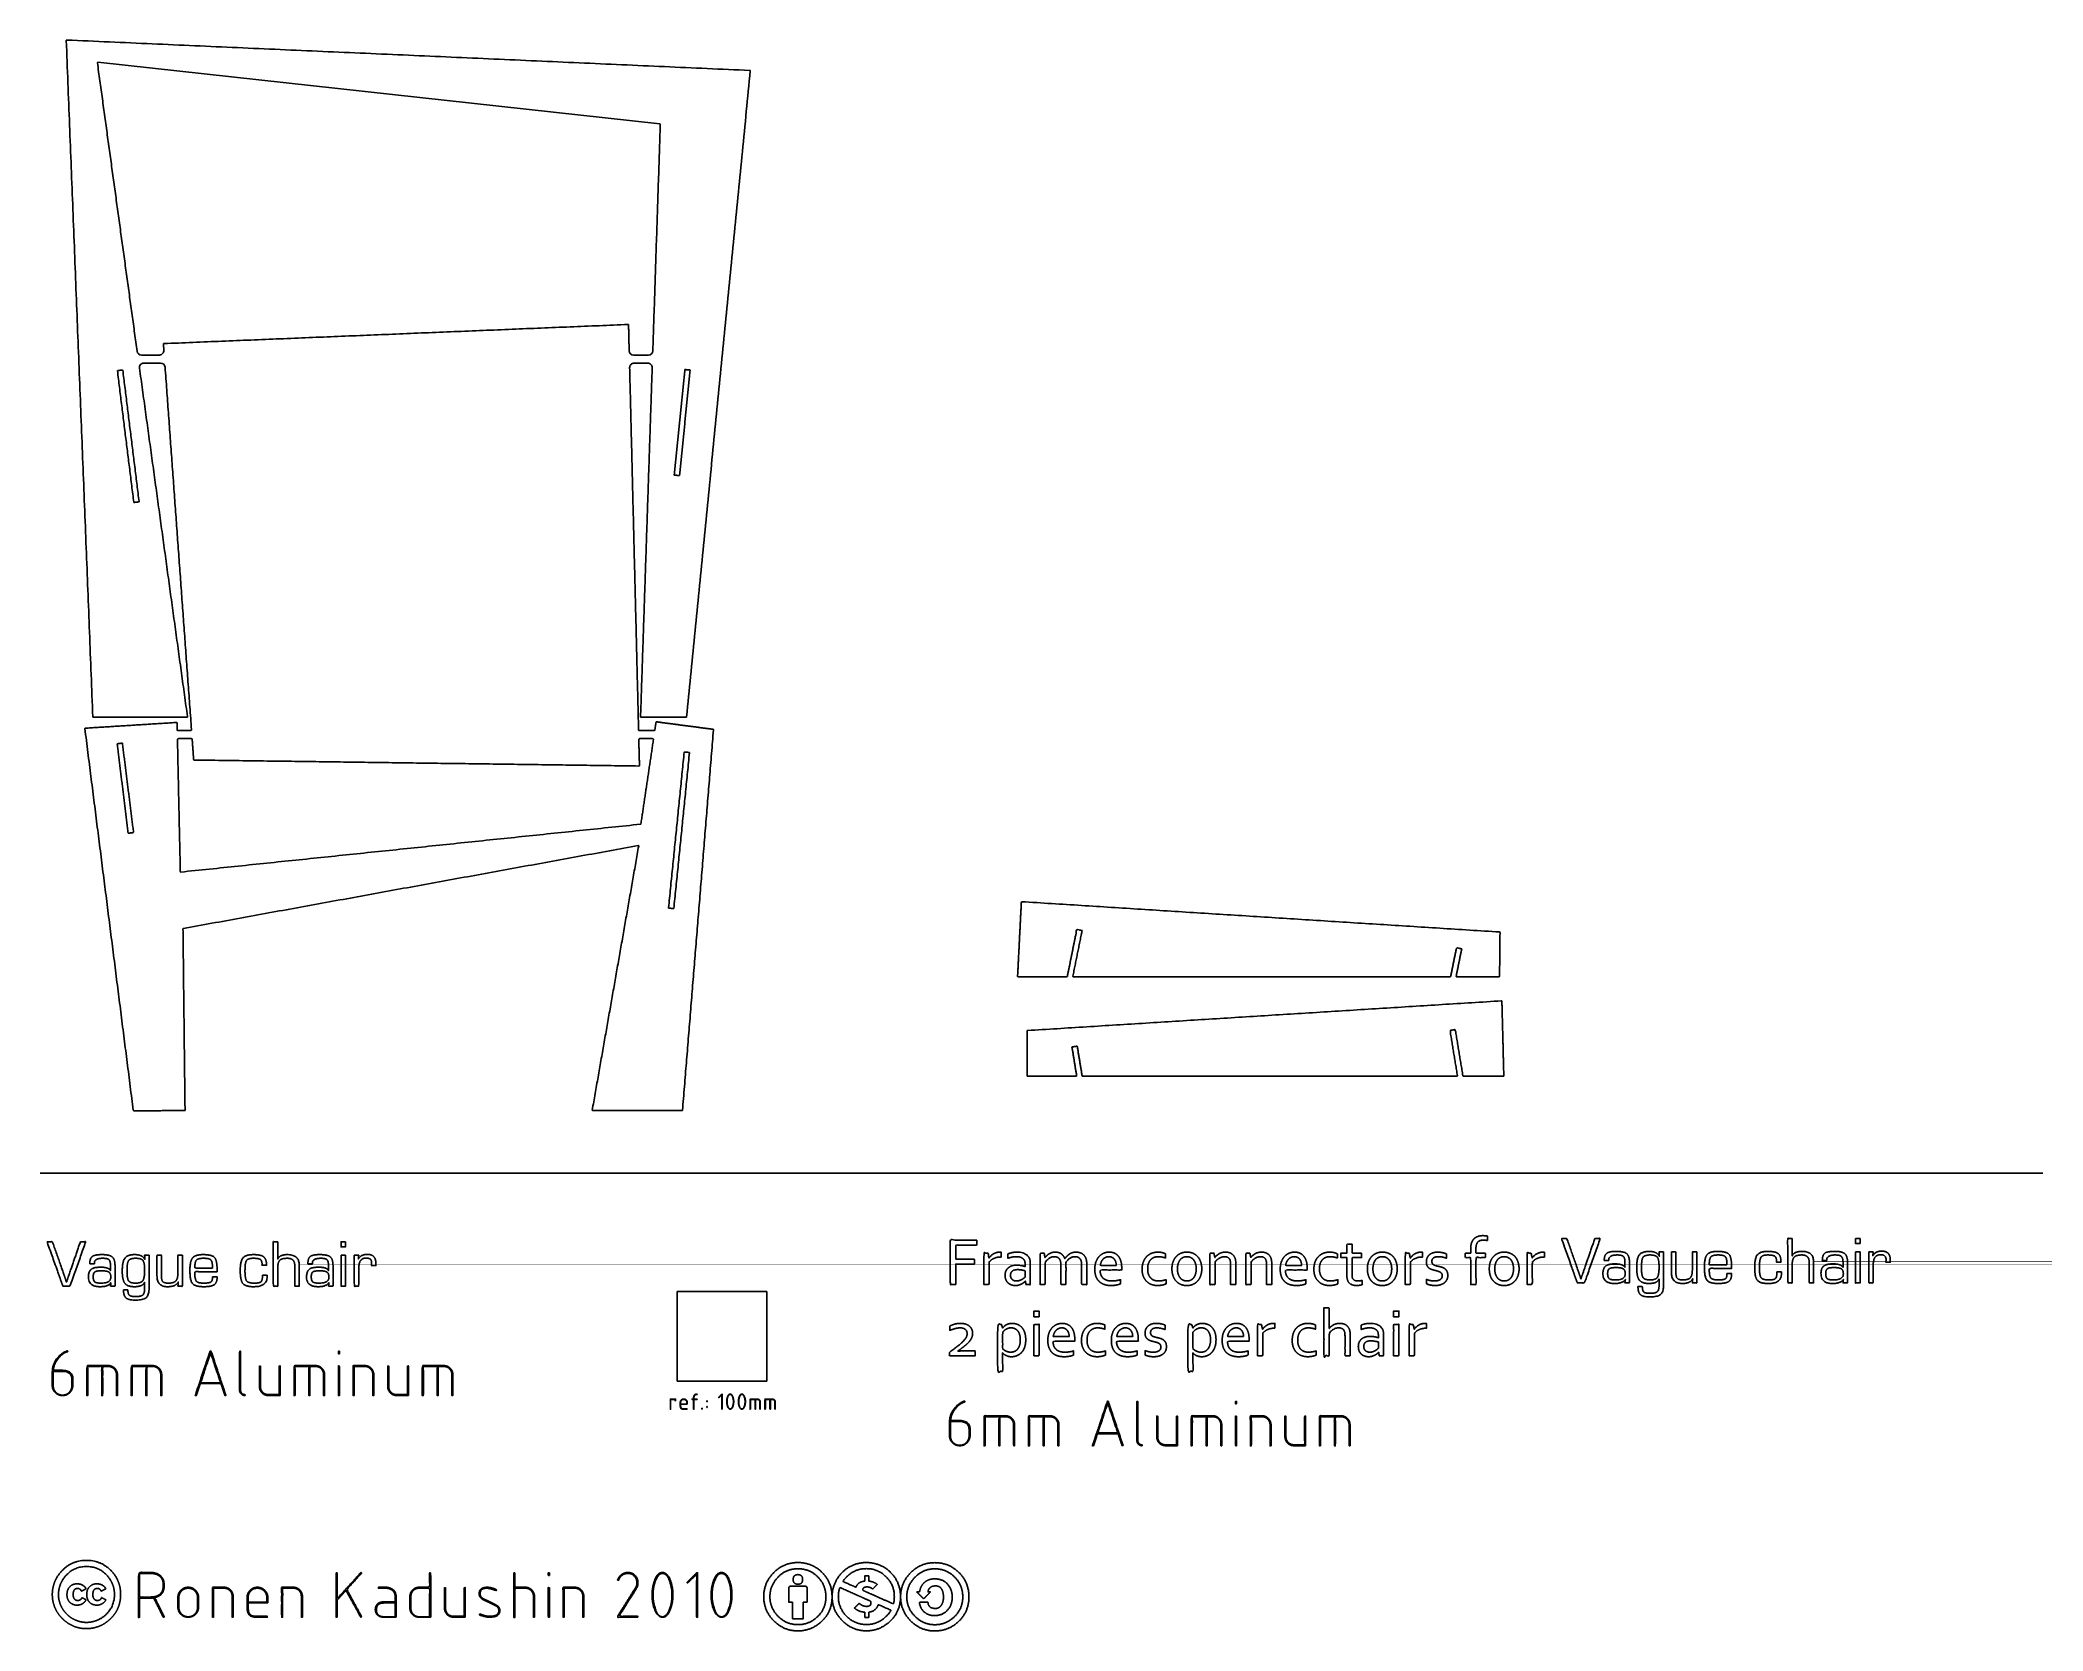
# Model space of a CAD drawing. Header units: millimetres. Extents: x -388 to 1851, y -1222 to 558.
import ezdxf

# ---------------------------------------------------------------- set-up
doc = ezdxf.new("R2010")
doc.units = ezdxf.units.MM
doc.header["$MEASUREMENT"] = 0
doc.layers.add('DEFAULT', color=7, linetype='Continuous')
doc.layers.add('LAYER 01', color=1, linetype='Continuous')

msp = doc.modelspace()

# ---------------------------------------------------------------- linework, layer by layer
at = {"layer": 'DEFAULT'}
msp.add_line((-323.4, 532.8, 7.1), (304.9, 463.8, 7.1), dxfattribs=at)
for centre, radius, start, end in [((-323.5, 532.3, 7.1), 0.5, 83.7366, 187.8399), ((304.8, 463.3, 7.1), 0.5, 358.0903, 83.7366), ((269.3, 239, 7.1), 0.5, 1.4146, 92.3629), ((-274.6, 210.3, 7.1), 5, 187.8399, 270), ((-254.7, 210.3, 7.1), 5, 270, 4.1612), ((-249.7, 217.6, 7.1), 0.5, 92.3629, 184.1612), ((275.5, 210.3, 7.1), 5, 181.4146, 270), ((291.9, 210.3, 7.1), 5, 270, 358.0903), ((-301.3, 187.6, 7.1), 0.3, 97.0927, 187.0927), ((-295.9, 188.3, 7.1), 0.3, 7.0927, 97.0927), ((-272, 191.3, 7.1), 5, 90, 187.8399), ((-253.3, 191.3, 7.1), 5, 4.1612, 90), ((276, 191.3, 7.1), 5, 90, 181.4146), ((291.2, 191.3, 7.1), 5, 358.0903, 90), ((-283, 40.8, 7.1), 0.3, 187.0927, 277.0927), ((-277.7, 41.4, 7.1), 0.3, 277.0927, 7.0927), ((-328.6, -199.2, 7.1), 0.5, 181.1284, 270), ((-223.8, -199.2, 7.1), 0.5, 270, 6.191), ((334.2, -199.2, 7.1), 0.5, 270, 355.9208), ((-337.5, -212.5, 7.1), 0.5, 93.5878, 187.2274), ((-235.4, -206.1, 7.1), 0.5, 1.2499, 93.5878), ((-233.8, -213.7, 7.1), 1, 181.2499, 270), ((-233.5, -224.7, 7.1), 1, 90, 181.2499), ((-219.8, -213.7, 7.1), 1, 270, 4.1612), ((-219, -224.7, 7.1), 1, 4.1612, 90), ((282, -213.7, 7.1), 1, 181.4146, 270), ((282.2, -224.7, 7.1), 1, 90, 181.4146), ((296.6, -224.7, 7.1), 1, 351.5524, 90), ((298.2, -213.7, 7.1), 1, 270, 351.5524), ((301, -205.4, 7.1), 0.5, 82.4644, 171.5524), ((364.2, -213.7, 7.1), 0.5, 355.3391, 82.4644), ((-301.6, -229.7, 7.1), 0.3, 97.0927, 187.0927), ((-296.3, -229, 7.1), 0.3, 7.0927, 97.0927), ((-215.9, -247.1, 7.1), 0.5, 184.1612, 269.2314), ((281.5, -253.8, 7.1), 0.5, 269.2314, 1.4146), ((-289.3, -329.1, 7.1), 0.3, 187.0927, 277.0927), ((-283.9, -328.5, 7.1), 0.3, 277.0927, 7.0927), ((283.1, -318.9, 7.1), 0.5, 275.9489, 351.5524), ((-230.8, -372.4, 7.1), 0.5, 181.2499, 275.9489), ((709.4, -406.5, 7.1), 0.5, 86.366, 177.1326), ((1243.5, -440.4, 7.1), 0.5, 359.4663, 86.366), ((705.2, -489.4, 7.1), 0.5, 177.1326, 270), ((759.8, -489.4, 7.1), 0.5, 270, 348.5225), ((766.9, -489.4, 7.1), 0.5, 168.5225, 270), ((1188.4, -489.4, 7.1), 0.5, 270, 348.5225), ((1195.5, -489.4, 7.1), 0.5, 168.5225, 270), ((1243, -489.4, 7.1), 0.5, 270, 359.4663), ((765.8, -568.8, 7.1), 0.3, 99.3616, 189.3616), ((771.1, -567.9, 7.1), 0.3, 9.3616, 99.3616), ((770.2, -600.6, 7.1), 0.5, 270, 9.3616), ((777.3, -600.6, 7.1), 0.5, 189.3616, 270), ((1195.9, -600.6, 7.1), 0.5, 270, 9.3616), ((1203, -600.6, 7.1), 0.5, 189.3616, 270), ((-283.4, -639.3, 7.1), 0.5, 187.2274, 270.01), ((-226.5, -639.2, 7.1), 0.5, 270.01, 0.6682), ((229.7, -639.2, 7.1), 0.5, 170.034, 270), ((329.6, -639.2, 7.1), 0.5, 270, 355.3391)]:
    msp.add_arc(centre, radius, start, end, dxfattribs=at)
for points, weights, knots in [([(-358.3, 557.6, 7.1), (-358.5, 557.6, 7.1), (-358.7, 557.4, 7.1), (-358.8, 557.3, 7.1), (-358.8, 557.1, 7.1)], [1, 0.917140099813, 1, 0.917140099813, 1], [0, 0, 0, 0.4099516, 0.4099516, 0.8199033, 0.8199033, 0.8199033]), ([(405.9, 523.1, 7.1), (405.9, 523.3, 7.1), (405.8, 523.5, 7.1), (405.7, 523.6, 7.1), (405.4, 523.6, 7.1)], [1, 0.921772367329, 1, 0.921772367329, 1], [0, 0, 0, 0.3981693, 0.3981693, 0.7963386, 0.7963386, 0.7963386]), ([(281.1, -343.9, 7.1), (281.2, -343.6, 7.1), (281, -343.4, 7.1), (280.8, -343.2, 7.1), (280.5, -343.3, 7.1)], [1, 0.886092101708, 1, 0.886092101708, 1], [0, 0, 0, 0.4819514, 0.4819514, 0.9639029, 0.9639029, 0.9639029]), ([(1245.6, -516.9, 7.1), (1245.8, -516.8, 7.1), (1246, -517, 7.1), (1246.1, -517.1, 7.1), (1246.1, -517.3, 7.1)], [1, 0.919851134728, 1, 0.919851134728, 1], [0, 0, 0, 0.4030955, 0.4030955, 0.806191, 0.806191, 0.806191]), ([(1248.2, -600.7, 7.1), (1248.2, -600.9, 7.1), (1248.1, -601.1, 7.1), (1247.9, -601.2, 7.1), (1247.7, -601.2, 7.1)], [1, 0.921767958834, 1, 0.921767958834, 1], [0, 0, 0, 0.3981806, 0.3981806, 0.7963613, 0.7963613, 0.7963613])]:
    msp.add_rational_spline(points, weights, degree=2, knots=knots, dxfattribs=at)
for points in [[(-358.8, 557.1, 7.1), (-344, 178.9, 7.1), (-329.1, -199.2, 7.1)], [(405.4, 523.6, 7.1), (23.6, 540.6, 7.1), (-358.3, 557.6, 7.1)], [(-279.6, 209.6, 7.1), (-301.8, 370.9, 7.1), (-324, 532.2, 7.1)], [(334.7, -199.2, 7.1), (370.3, 161.9, 7.1), (405.9, 523.1, 7.1)], [(296.9, 210.1, 7.1), (301.1, 336.7, 7.1), (305.3, 463.3, 7.1)], [(269.3, 239.5, 7.1), (9.8, 228.8, 7.1), (-249.7, 218.1, 7.1)], [(270.5, 210.2, 7.1), (270.1, 224.6, 7.1), (269.8, 239, 7.1)], [(-254.7, 205.3, 7.1), (-264.6, 205.3, 7.1), (-274.6, 205.3, 7.1)], [(-250.2, 217.5, 7.1), (-249.9, 214.1, 7.1), (-249.7, 210.7, 7.1)], [(291.9, 205.3, 7.1), (283.7, 205.3, 7.1), (275.5, 205.3, 7.1)], [(-301.6, 187.6, 7.1), (-292.5, 114.2, 7.1), (-283.3, 40.7, 7.1)], [(-296, 188.6, 7.1), (-298.7, 188.3, 7.1), (-301.3, 187.9, 7.1)], [(-277.4, 41.5, 7.1), (-286.5, 114.9, 7.1), (-295.6, 188.3, 7.1)], [(-223.3, -199.1, 7.1), (-250.1, -4.3, 7.1), (-276.9, 190.6, 7.1)], [(-272, 196.3, 7.1), (-262.6, 196.3, 7.1), (-253.3, 196.3, 7.1)], [(-248.3, 191.7, 7.1), (-233.6, -11, 7.1), (-218.8, -213.6, 7.1)], [(281, -213.7, 7.1), (276, -11.3, 7.1), (271, 191.2, 7.1)], [(276, 196.3, 7.1), (283.6, 196.3, 7.1), (291.2, 196.3, 7.1)], [(283.2, -199.2, 7.1), (289.7, -4, 7.1), (296.2, 191.1, 7.1)], [(332.7, 188.8, 7.1), (326.8, 130.1, 7.1), (320.9, 71.4, 7.1)], [(326.8, 70.8, 7.1), (332.7, 129.5, 7.1), (338.6, 188.2, 7.1)], [(338.4, 188.6, 7.1), (335.7, 188.8, 7.1), (333, 189.1, 7.1)], [(321.1, 71, 7.1), (323.8, 70.8, 7.1), (326.5, 70.5, 7.1)], [(-283, 40.5, 7.1), (-280.3, 40.8, 7.1), (-277.6, 41.1, 7.1)], [(-328.6, -199.7, 7.1), (-276.2, -199.7, 7.1), (-223.8, -199.7, 7.1)], [(283.7, -199.7, 7.1), (309, -199.7, 7.1), (334.2, -199.7, 7.1)], [(-283.9, -639.3, 7.1), (-311, -425.9, 7.1), (-338, -212.5, 7.1)], [(-337.6, -212, 7.1), (-286.5, -208.8, 7.1), (-235.5, -205.6, 7.1)], [(-234.9, -206.1, 7.1), (-234.9, -209.9, 7.1), (-234.8, -213.7, 7.1)], [(-219.8, -214.7, 7.1), (-226.8, -214.7, 7.1), (-233.8, -214.7, 7.1)], [(-233.5, -223.7, 7.1), (-226.3, -223.7, 7.1), (-219, -223.7, 7.1)], [(298.2, -214.7, 7.1), (290.1, -214.7, 7.1), (282, -214.7, 7.1)], [(282.2, -223.7, 7.1), (289.4, -223.7, 7.1), (296.6, -223.7, 7.1)], [(299.2, -213.8, 7.1), (299.8, -209.6, 7.1), (300.5, -205.3, 7.1)], [(301, -204.9, 7.1), (332.7, -209.1, 7.1), (364.3, -213.2, 7.1)], [(364.7, -213.8, 7.1), (347.4, -426.5, 7.1), (330.1, -639.3, 7.1)], [(-301.9, -229.7, 7.1), (-295.7, -279.5, 7.1), (-289.6, -329.2, 7.1)], [(-296.3, -228.7, 7.1), (-299, -229.1, 7.1), (-301.7, -229.4, 7.1)], [(-283.6, -328.4, 7.1), (-289.8, -278.7, 7.1), (-296, -229, 7.1)], [(-234.5, -224.7, 7.1), (-232.9, -298.6, 7.1), (-231.3, -372.4, 7.1)], [(-218, -224.6, 7.1), (-217.2, -235.9, 7.1), (-216.4, -247.1, 7.1)], [(282, -253.8, 7.1), (281.6, -239.2, 7.1), (281.2, -224.7, 7.1)], [(283.6, -319, 7.1), (290.6, -271.9, 7.1), (297.6, -224.8, 7.1)], [(332, -238.9, 7.1), (323.2, -325.9, 7.1), (314.5, -412.9, 7.1)], [(320.4, -413.5, 7.1), (329.2, -326.5, 7.1), (337.9, -239.5, 7.1)], [(337.7, -239.1, 7.1), (335, -238.9, 7.1), (332.3, -238.6, 7.1)], [(-215.9, -247.6, 7.1), (32.8, -250.9, 7.1), (281.4, -254.3, 7.1)], [(-289.2, -329.4, 7.1), (-286.5, -329.1, 7.1), (-283.9, -328.8, 7.1)], [(-230.8, -372.9, 7.1), (26.2, -346.2, 7.1), (283.1, -319.4, 7.1)], [(280.5, -343.3, 7.1), (26.3, -389.6, 7.1), (-227.9, -436, 7.1)], [(229.2, -639.1, 7.1), (255.2, -491.5, 7.1), (281.1, -343.9, 7.1)], [(314.7, -413.2, 7.1), (317.4, -413.5, 7.1), (320.1, -413.7, 7.1)], [(708.9, -406.5, 7.1), (706.8, -447.9, 7.1), (704.7, -489.4, 7.1)], [(1243.5, -439.9, 7.1), (976.4, -423, 7.1), (709.4, -406, 7.1)], [(-228.3, -436.5, 7.1), (-227.2, -537.8, 7.1), (-226, -639.2, 7.1)], [(1243.5, -489.4, 7.1), (1243.7, -464.9, 7.1), (1244, -440.4, 7.1)], [(705.2, -489.9, 7.1), (732.5, -489.9, 7.1), (759.8, -489.9, 7.1)], [(766.9, -489.9, 7.1), (977.7, -489.9, 7.1), (1188.4, -489.9, 7.1)], [(1195.5, -489.9, 7.1), (1219.3, -489.9, 7.1), (1243, -489.9, 7.1)], [(715.7, -550.1, 7.1), (980.7, -533.5, 7.1), (1245.6, -516.9, 7.1)], [(1246.1, -517.3, 7.1), (1247.2, -559, 7.1), (1248.2, -600.7, 7.1)], [(715.4, -600.6, 7.1), (715.4, -575.6, 7.1), (715.3, -550.6, 7.1)], [(765.5, -568.8, 7.1), (768.1, -584.6, 7.1), (770.7, -600.5, 7.1)], [(771.1, -567.6, 7.1), (768.4, -568, 7.1), (765.7, -568.5, 7.1)], [(776.8, -600.6, 7.1), (774.1, -584.2, 7.1), (771.4, -567.8, 7.1)], [(770.2, -601.1, 7.1), (743.1, -601.1, 7.1), (715.9, -601.1, 7.1)], [(1195.9, -601.1, 7.1), (986.6, -601.1, 7.1), (777.3, -601.1, 7.1)], [(1247.7, -601.2, 7.1), (1225.3, -601.2, 7.1), (1203, -601.1, 7.1)], [(-226.5, -639.7, 7.1), (-255, -639.7, 7.1), (-283.4, -639.8, 7.1)], [(329.6, -639.7, 7.1), (279.6, -639.7, 7.1), (229.7, -639.7, 7.1)]]:
    msp.add_open_spline(points, degree=2, dxfattribs=at)
for points, weights in [([(333, 189.1, 7.1), (332.7, 189.1, 7.1), (332.7, 188.8, 7.1)], [1, 0.707106781187, 1]), ([(338.6, 188.2, 7.1), (338.7, 188.5, 7.1), (338.4, 188.6, 7.1)], [1, 0.707106781187, 1]), ([(320.9, 71.4, 7.1), (320.8, 71.1, 7.1), (321.1, 71, 7.1)], [1, 0.707106781187, 1]), ([(326.5, 70.5, 7.1), (326.8, 70.5, 7.1), (326.8, 70.8, 7.1)], [1, 0.707106781185, 1]), ([(283.2, -199.2, 7.1), (283.2, -199.7, 7.1), (283.7, -199.7, 7.1)], [1, 0.709180429825, 1]), ([(332.3, -238.6, 7.1), (332, -238.6, 7.1), (332, -238.9, 7.1)], [1, 0.707106781187, 1]), ([(337.9, -239.5, 7.1), (338, -239.2, 7.1), (337.7, -239.1, 7.1)], [1, 0.707106781187, 1]), ([(314.5, -412.9, 7.1), (314.4, -413.2, 7.1), (314.7, -413.2, 7.1)], [1, 0.707106781187, 1]), ([(320.1, -413.7, 7.1), (320.4, -413.8, 7.1), (320.4, -413.5, 7.1)], [1, 0.707106781187, 1]), ([(-227.9, -436, 7.1), (-228.3, -436, 7.1), (-228.3, -436.5, 7.1)], [1, 0.76503893726, 1]), ([(715.3, -550.6, 7.1), (715.3, -550.2, 7.1), (715.7, -550.1, 7.1)], [1, 0.728056374921, 1]), ([(715.9, -601.1, 7.1), (715.4, -601.1, 7.1), (715.4, -600.6, 7.1)], [1, 0.70828789987, 1])]:
    msp.add_rational_spline(points, weights, degree=2, dxfattribs=at)
for points, knots in [([(766.5, -489.3, 7.1), (771.6, -463.8, 7.1), (776.8, -438.3, 7.1), (773.9, -437.7, 7.1), (770.9, -437.1, 7.1), (765.6, -463.3, 7.1), (760.3, -489.5, 7.1)], [10.425257, 10.425257, 10.425257, 57.475505, 57.475505, 63.475505, 63.475505, 107.306601, 107.306601, 107.306601]), ([(1195, -489.3, 7.1), (1198.1, -474, 7.1), (1201.2, -458.7, 7.1), (1198.3, -458.1, 7.1), (1195.4, -457.5, 7.1), (1192.1, -473.5, 7.1), (1188.9, -489.5, 7.1)], [10.940751, 10.940751, 10.940751, 57.475505, 57.475505, 63.475505, 63.475505, 102.321087, 102.321087, 102.321087]), ([(1202.5, -600.6, 7.1), (1198.2, -574.8, 7.1), (1194, -549, 7.1), (1191, -549.5, 7.1), (1188.1, -550, 7.1), (1192.2, -575.2, 7.1), (1196.4, -600.5, 7.1)], [13.368892, 13.368892, 13.368892, 57.475505, 57.475505, 63.475505, 63.475505, 106.70301, 106.70301, 106.70301])]:
    msp.add_open_spline(points, degree=2, knots=knots, dxfattribs=at)
at = {"layer": 'LAYER 01'}
msp.add_lwpolyline([(324.2, -942.1), (424.2, -942.1), (424.2, -842.1), (324.2, -842.1), (324.2, -942.1)], dxfattribs=at)
msp.add_open_spline([(-388.1, -709.7, 7.1), (731.4, -709.7, 7.1), (1850.9, -709.7, 7.1)], degree=2, dxfattribs=at)
for points, knots in [([(635.6, -834.2, 7.1), (635.6, -822.8, 7.1), (635.6, -811.3, 7.1), (646, -811.3, 7.1), (656.5, -811.3, 7.1), (656.5, -808.6, 7.1), (656.5, -805.9, 7.1), (646, -805.9, 7.1), (635.6, -805.9, 7.1), (635.6, -797.9, 7.1), (635.6, -790, 7.1), (647.4, -790, 7.1), (659.2, -790, 7.1), (659.2, -787.2, 7.1), (659.2, -784.5, 7.1), (644.3, -784.5, 7.1), (629.4, -784.5, 7.1), (629.4, -809.3, 7.1), (629.4, -834.2, 7.1), (632.5, -834.2, 7.1), (635.6, -834.2, 7.1)], [-10, -10, -10, -9, -9, -8, -8, -7, -7, -6, -6, -5, -5, -4, -4, -3, -3, -2, -2, -1, -1, 0, 0, 0]), ([(1230.1, -785, 7.1), (1230.1, -782.5, 7.1), (1230.1, -780.1, 7.1), (1229.4, -779.8, 7.1), (1227.9, -779.6, 7.1), (1226.4, -779.5, 7.1), (1224.6, -779.5, 7.1), (1221.8, -779.5, 7.1), (1219.4, -780.3, 7.1), (1217, -781.1, 7.1), (1215.2, -782.8, 7.1), (1213.4, -784.5, 7.1), (1212.3, -787.1, 7.1), (1211.3, -789.7, 7.1), (1211.3, -793.6, 7.1), (1211.3, -796.3, 7.1), (1211.3, -799, 7.1), (1208.2, -799, 7.1), (1205.1, -799, 7.1), (1205.1, -801.6, 7.1), (1205.1, -804.1, 7.1), (1208.2, -804.1, 7.1), (1211.3, -804.1, 7.1), (1211.3, -819.1, 7.1), (1211.3, -834.2, 7.1), (1214.2, -834.2, 7.1), (1217.1, -834.2, 7.1), (1217.1, -819.1, 7.1), (1217.1, -804.1, 7.1), (1222.4, -804.1, 7.1), (1227.6, -804.1, 7.1), (1227.6, -801.6, 7.1), (1227.6, -799, 7.1), (1222.4, -799, 7.1), (1217.1, -799, 7.1), (1217.1, -796.3, 7.1), (1217.1, -793.6, 7.1), (1217.1, -791.1, 7.1), (1217.7, -789.4, 7.1), (1218.2, -787.6, 7.1), (1219.3, -786.6, 7.1), (1220.3, -785.5, 7.1), (1221.8, -785, 7.1), (1223.4, -784.5, 7.1), (1225.3, -784.5, 7.1), (1226.3, -784.5, 7.1), (1227.6, -784.6, 7.1), (1229, -784.8, 7.1), (1230.1, -785, 7.1)], [-24, -24, -24, -23, -23, -22, -22, -21, -21, -20, -20, -19, -19, -18, -18, -17, -17, -16, -16, -15, -15, -14, -14, -13, -13, -12, -12, -11, -11, -10, -10, -9, -9, -8, -8, -7, -7, -6, -6, -5, -5, -4, -4, -3, -3, -2, -2, -1, -1, 0, 0, 0]), ([(1350, -782.7), (1343.5, -801.5), (1337, -820.4), (1335.6, -824.2), (1334.5, -827.9), (1334.5, -827.9), (1334.4, -827.9), (1333.9, -826.3), (1333.2, -824.1), (1332.5, -822.2), (1331.9, -820.3), (1325.3, -801.5), (1318.7, -782.7), (1315.7, -782.7), (1312.7, -782.7), (1321.6, -807.6), (1330.4, -832.4), (1334.4, -832.4), (1338.4, -832.4), (1347.2, -807.6), (1356, -782.7), (1353, -782.7), (1350, -782.7)], [-11, -11, -11, -10, -10, -9, -9, -8, -8, -7, -7, -6, -6, -5, -5, -4, -4, -3, -3, -2, -2, -1, -1, 0, 0, 0]), ([(1570.6, -782.7), (1568.1, -782.7), (1565.6, -782.7), (1565.6, -807.6), (1565.6, -832.4), (1568.1, -832.4), (1570.6, -832.4), (1570.6, -822.6), (1570.6, -812.9), (1570.6, -805.9), (1572.8, -803.5), (1575, -801.1), (1581.5, -801.1), (1589.6, -801.1), (1589.6, -809.2), (1589.6, -809.7), (1589.6, -810.2), (1589.6, -821.3), (1589.6, -832.4), (1592.1, -832.4), (1594.6, -832.4), (1594.6, -821.3), (1594.6, -810.2), (1594.6, -809.5), (1594.6, -808.8), (1594.6, -797.1), (1581.5, -797.1), (1572.6, -797.1), (1570.7, -802.1), (1570.6, -802), (1570.6, -802), (1570.6, -792.4), (1570.6, -782.7)], [-16, -16, -16, -15, -15, -14, -14, -13, -13, -12, -12, -11, -11, -10, -10, -9, -9, -8, -8, -7, -7, -6, -6, -5, -5, -4, -4, -3, -3, -2, -2, -1, -1, 0, 0, 0]), ([(1646.5, -782.7), (1644, -782.7), (1641.5, -782.7), (1641.5, -785.5), (1641.5, -788.3), (1644, -788.3), (1646.5, -788.3), (1646.5, -785.5), (1646.5, -782.7)], [-4, -4, -4, -3, -3, -2, -2, -1, -1, 0, 0, 0]), ([(-343, -786.3), (-349.5, -805.2), (-356, -824), (-357.4, -827.9), (-358.5, -831.5), (-358.5, -831.5), (-358.6, -831.5), (-359.1, -829.9), (-359.8, -827.7), (-360.5, -825.8), (-361.1, -823.9), (-367.7, -805.1), (-374.3, -786.3), (-377.3, -786.3), (-380.3, -786.3), (-371.4, -811.2), (-362.6, -836), (-358.6, -836), (-354.6, -836), (-345.8, -811.2), (-337, -786.3), (-340, -786.3), (-343, -786.3)], [-11, -11, -11, -10, -10, -9, -9, -8, -8, -7, -7, -6, -6, -5, -5, -4, -4, -3, -3, -2, -2, -1, -1, 0, 0, 0]), ([(-327.4, -811), (-327.4, -810.3), (-327.4, -810), (-327.4, -804.8), (-318.1, -804.8), (-312.6, -804.8), (-310.9, -806.5), (-309.3, -808.3), (-309.3, -814.2), (-309.3, -816.3), (-309.3, -818.4), (-309.4, -818.5), (-309.4, -818.5), (-311.2, -814.8), (-320.4, -814.8), (-328.1, -814.8), (-331.1, -817.2), (-334, -819.6), (-334, -826), (-334, -836.6), (-320.8, -836.6), (-311.9, -836.6), (-309, -832.2), (-309, -832.3), (-308.9, -832.3), (-309.1, -834.1), (-309.3, -836), (-306.8, -836), (-304.3, -836), (-304.3, -824.6), (-304.3, -813.1), (-304.3, -805.9), (-307.4, -803.3), (-310.4, -800.7), (-319, -800.7), (-327, -800.7), (-329.7, -802.8), (-332.5, -804.9), (-332.5, -811), (-330, -811), (-327.4, -811)], [-20, -20, -20, -19, -19, -18, -18, -17, -17, -16, -16, -15, -15, -14, -14, -13, -13, -12, -12, -11, -11, -10, -10, -9, -9, -8, -8, -7, -7, -6, -6, -5, -5, -4, -4, -3, -3, -2, -2, -1, -1, 0, 0, 0]), ([(-266.2, -801.3), (-268.7, -801.3), (-271.2, -801.3), (-271.1, -803.7), (-270.9, -806), (-271, -806), (-271, -806), (-273.7, -800.7), (-282.2, -800.7), (-290.3, -800.7), (-293.2, -804.6), (-296.2, -808.4), (-296.2, -818.9), (-296.2, -829), (-293.3, -832.8), (-290.4, -836.6), (-282.6, -836.6), (-273.3, -836.6), (-271.3, -831.7), (-271.2, -831.7), (-271.2, -831.7), (-271.2, -835.2), (-271.2, -838.7), (-271.2, -844), (-273.2, -845.8), (-275.2, -847.6), (-281, -847.6), (-286.6, -847.6), (-288.2, -846.2), (-289.9, -844.8), (-289.9, -840.1), (-292.3, -840.1), (-294.8, -840.1), (-294.8, -846.8), (-292, -849.2), (-289.1, -851.6), (-281.4, -851.6), (-272.7, -851.6), (-269.4, -848.8), (-266.2, -845.9), (-266.2, -838.3), (-266.2, -819.8), (-266.2, -801.3)], [-21, -21, -21, -20, -20, -19, -19, -18, -18, -17, -17, -16, -16, -15, -15, -14, -14, -13, -13, -12, -12, -11, -11, -10, -10, -9, -9, -8, -8, -7, -7, -6, -6, -5, -5, -4, -4, -3, -3, -2, -2, -1, -1, 0, 0, 0]), ([(-281.2, -804.8), (-287.3, -804.8), (-289.1, -807.3), (-290.9, -809.9), (-290.9, -818.6), (-290.9, -827.4), (-289.1, -830), (-287.3, -832.6), (-281.2, -832.6), (-275.1, -832.6), (-273.1, -829.7), (-271.2, -826.8), (-271.2, -817.8), (-271.2, -809.8), (-273.1, -807.3), (-275.1, -804.8), (-281.2, -804.8)], [0, 0, 0, 1, 1, 2, 2, 3, 3, 4, 4, 5, 5, 6, 6, 7, 7, 8, 8, 8]), ([(-229, -801.3), (-231.5, -801.3), (-234, -801.3), (-234, -811.3), (-234, -821.2), (-234, -827.7), (-236.3, -830.1), (-238.5, -832.6), (-244.6, -832.6), (-249.3, -832.6), (-250.9, -830.9), (-252.4, -829.3), (-252.4, -824.4), (-252.4, -812.9), (-252.4, -801.3), (-254.9, -801.3), (-257.4, -801.3), (-257.4, -812.9), (-257.4, -824.4), (-257.4, -836.6), (-245.2, -836.6), (-236.4, -836.6), (-233.7, -831.4), (-233.7, -831.4), (-233.6, -831.5), (-233.8, -833.8), (-234, -836), (-231.5, -836), (-229, -836), (-229, -818.7), (-229, -801.3)], [-15, -15, -15, -14, -14, -13, -13, -12, -12, -11, -11, -10, -10, -9, -9, -8, -8, -7, -7, -6, -6, -5, -5, -4, -4, -3, -3, -2, -2, -1, -1, 0, 0, 0]), ([(-195.4, -825.4), (-195.4, -825.9), (-195.4, -826.5), (-195.4, -830.3), (-197.2, -831.4), (-199, -832.6), (-205.2, -832.6), (-211.6, -832.6), (-213.4, -830.3), (-215.2, -828), (-215.2, -819.8), (-202.7, -819.8), (-190.2, -819.8), (-190.2, -818.4), (-190.2, -817), (-190.2, -807), (-193.2, -803.8), (-196.1, -800.7), (-205.7, -800.7), (-214.5, -800.7), (-217.5, -804.3), (-220.6, -807.9), (-220.6, -818.3), (-220.6, -829.6), (-217.6, -833.1), (-214.6, -836.6), (-205, -836.6), (-196.8, -836.6), (-193.5, -834.4), (-190.2, -832.2), (-190.2, -826.7), (-190.2, -826), (-190.2, -825.4), (-192.8, -825.4), (-195.4, -825.4)], [-17, -17, -17, -16, -16, -15, -15, -14, -14, -13, -13, -12, -12, -11, -11, -10, -10, -9, -9, -8, -8, -7, -7, -6, -6, -5, -5, -4, -4, -3, -3, -2, -2, -1, -1, 0, 0, 0]), ([(-195.4, -815.7), (-195.4, -814.9), (-195.4, -814), (-195.4, -808.2), (-197.3, -806.5), (-199.1, -804.8), (-205.3, -804.8), (-211.4, -804.8), (-213.3, -806.8), (-215.1, -808.8), (-215.1, -815.7), (-205.2, -815.7), (-195.4, -815.7)], [0, 0, 0, 1, 1, 2, 2, 3, 3, 4, 4, 5, 5, 6, 6, 6]), ([(-139.4, -823.5), (-139.4, -829.4), (-141, -831), (-142.6, -832.6), (-148.4, -832.6), (-155.2, -832.6), (-157.1, -830.2), (-159, -827.8), (-159, -819), (-159, -809.9), (-157.4, -807.4), (-155.7, -804.8), (-149.9, -804.8), (-144, -804.8), (-141.9, -806.1), (-139.9, -807.5), (-139.9, -811.7), (-140, -812.1), (-140, -812.6), (-137.5, -812.6), (-134.9, -812.6), (-134.9, -805.7), (-138, -803.2), (-141.1, -800.7), (-149.6, -800.7), (-158.2, -800.7), (-161.2, -804.4), (-164.3, -808.1), (-164.3, -818.5), (-164.3, -829.6), (-161.3, -833.1), (-158.3, -836.6), (-148.9, -836.6), (-134.3, -836.6), (-134.3, -825.4), (-134.3, -824.5), (-134.3, -823.5), (-136.9, -823.5), (-139.4, -823.5)], [-19, -19, -19, -18, -18, -17, -17, -16, -16, -15, -15, -14, -14, -13, -13, -12, -12, -11, -11, -10, -10, -9, -9, -8, -8, -7, -7, -6, -6, -5, -5, -4, -4, -3, -3, -2, -2, -1, -1, 0, 0, 0]), ([(-122.4, -786.3), (-124.9, -786.3), (-127.4, -786.3), (-127.4, -811.2), (-127.4, -836), (-124.9, -836), (-122.4, -836), (-122.4, -826.3), (-122.4, -816.5), (-122.4, -809.5), (-120.2, -807.1), (-118, -804.8), (-111.5, -804.8), (-103.4, -804.8), (-103.4, -812.9), (-103.4, -813.4), (-103.4, -813.9), (-103.4, -824.9), (-103.4, -836), (-100.9, -836), (-98.4, -836), (-98.4, -824.9), (-98.4, -813.9), (-98.4, -813.1), (-98.4, -812.4), (-98.4, -800.7), (-111.5, -800.7), (-120.4, -800.7), (-122.3, -805.7), (-122.4, -805.6), (-122.4, -805.6), (-122.4, -796), (-122.4, -786.3)], [-16, -16, -16, -15, -15, -14, -14, -13, -13, -12, -12, -11, -11, -10, -10, -9, -9, -8, -8, -7, -7, -6, -6, -5, -5, -4, -4, -3, -3, -2, -2, -1, -1, 0, 0, 0]), ([(-83.7, -811), (-83.7, -810.3), (-83.7, -810), (-83.7, -804.8), (-74.3, -804.8), (-68.8, -804.8), (-67.2, -806.5), (-65.6, -808.3), (-65.6, -814.2), (-65.6, -816.3), (-65.6, -818.4), (-65.6, -818.5), (-65.7, -818.5), (-67.5, -814.8), (-76.6, -814.8), (-84.4, -814.8), (-87.3, -817.2), (-90.2, -819.6), (-90.2, -826), (-90.2, -836.6), (-77.1, -836.6), (-68.2, -836.6), (-65.3, -832.2), (-65.2, -832.3), (-65.2, -832.3), (-65.4, -834.1), (-65.6, -836), (-63.1, -836), (-60.6, -836), (-60.6, -824.6), (-60.6, -813.1), (-60.6, -805.9), (-63.6, -803.3), (-66.6, -800.7), (-75.3, -800.7), (-83.3, -800.7), (-86, -802.8), (-88.7, -804.9), (-88.7, -811), (-86.2, -811), (-83.7, -811)], [-20, -20, -20, -19, -19, -18, -18, -17, -17, -16, -16, -15, -15, -14, -14, -13, -13, -12, -12, -11, -11, -10, -10, -9, -9, -8, -8, -7, -7, -6, -6, -5, -5, -4, -4, -3, -3, -2, -2, -1, -1, 0, 0, 0]), ([(-46.5, -801.3), (-49, -801.3), (-51.5, -801.3), (-51.5, -818.7), (-51.5, -836), (-49, -836), (-46.5, -836), (-46.5, -818.7), (-46.5, -801.3)], [-4, -4, -4, -3, -3, -2, -2, -1, -1, 0, 0, 0]), ([(-46.5, -786.3), (-49, -786.3), (-51.5, -786.3), (-51.5, -789.1), (-51.5, -792), (-49, -792), (-46.5, -792), (-46.5, -789.1), (-46.5, -786.3)], [-4, -4, -4, -3, -3, -2, -2, -1, -1, 0, 0, 0]), ([(-36.8, -801.3), (-36.8, -818.7), (-36.8, -836), (-34.3, -836), (-31.8, -836), (-31.8, -825.7), (-31.8, -815.3), (-31.8, -804.5), (-23.3, -804.5), (-17.4, -804.5), (-17.4, -810), (-17.4, -810.5), (-17.6, -812), (-17.6, -812.4), (-17.7, -812.9), (-15.2, -812.9), (-12.7, -812.9), (-12.7, -811.7), (-12.7, -810.5), (-12.7, -800.4), (-22.3, -800.4), (-29.2, -800.4), (-32.2, -805.5), (-32.3, -805.4), (-32.3, -805.4), (-32.1, -803.3), (-31.8, -801.3), (-34.3, -801.3), (-36.8, -801.3)], [-14, -14, -14, -13, -13, -12, -12, -11, -11, -10, -10, -9, -9, -8, -8, -7, -7, -6, -6, -5, -5, -4, -4, -3, -3, -2, -2, -1, -1, 0, 0, 0]), ([(686.5, -803.4, 7.1), (686.5, -800.7, 7.1), (686.5, -798, 7.1), (686.2, -798, 7.1), (685.8, -797.9, 7.1), (685.4, -797.9, 7.1), (685, -797.9, 7.1), (683, -797.9, 7.1), (681.1, -798.4, 7.1), (679.3, -799, 7.1), (677.7, -799.9, 7.1), (676.2, -800.8, 7.1), (674.9, -802, 7.1), (673.7, -803.2, 7.1), (672.8, -804.6, 7.1), (672.8, -804.6, 7.1), (672.7, -804.6, 7.1), (672.2, -801.8, 7.1), (671.6, -799, 7.1), (669.3, -799, 7.1), (667.1, -799, 7.1), (667.1, -816.6, 7.1), (667.1, -834.2, 7.1), (670, -834.2, 7.1), (672.9, -834.2, 7.1), (672.9, -821.8, 7.1), (672.9, -809.4, 7.1), (673.8, -807.9, 7.1), (675.2, -806.8, 7.1), (676.6, -805.6, 7.1), (678.3, -804.9, 7.1), (680.1, -804.1, 7.1), (682, -803.7, 7.1), (684, -803.4, 7.1), (686, -803.4, 7.1), (686.3, -803.4, 7.1), (686.5, -803.4, 7.1)], [-18, -18, -18, -17, -17, -16, -16, -15, -15, -14, -14, -13, -13, -12, -12, -11, -11, -10, -10, -9, -9, -8, -8, -7, -7, -6, -6, -5, -5, -4, -4, -3, -3, -2, -2, -1, -1, 0, 0, 0]), ([(713.4, -830.3, 7.1), (713.7, -832.2, 7.1), (714.1, -834.2, 7.1), (716.5, -834.2, 7.1), (718.9, -834.2, 7.1), (718.9, -822.4, 7.1), (718.9, -810.6, 7.1), (718.9, -808.9, 7.1), (718.7, -807.5, 7.1), (718.4, -806, 7.1), (717.9, -804.8, 7.1), (716.4, -801.7, 7.1), (713, -799.8, 7.1), (709.5, -797.9, 7.1), (704.2, -797.9, 7.1), (702.7, -797.9, 7.1), (701.2, -798.1, 7.1), (699.7, -798.2, 7.1), (698.4, -798.5, 7.1), (697.1, -798.8, 7.1), (695.9, -799.2, 7.1), (694.6, -799.6, 7.1), (693.8, -800, 7.1), (693.8, -802.4, 7.1), (693.8, -804.8, 7.1), (696.1, -804, 7.1), (698.5, -803.5, 7.1), (700.8, -803, 7.1), (703.5, -803, 7.1), (707.1, -803, 7.1), (709.2, -804.2, 7.1), (711.3, -805.3, 7.1), (712.3, -807.1, 7.1), (712.7, -807.9, 7.1), (712.9, -809, 7.1), (713.1, -810.1, 7.1), (713.1, -811.6, 7.1), (713.1, -812.8, 7.1), (713.1, -814, 7.1), (713, -814, 7.1), (713, -814, 7.1), (711.1, -813.4, 7.1), (708.8, -812.9, 7.1), (706.4, -812.5, 7.1), (703.7, -812.4, 7.1), (700.8, -812.4, 7.1), (698.4, -813.2, 7.1), (696, -814, 7.1), (694.3, -815.5, 7.1), (692.6, -816.9, 7.1), (691.6, -819, 7.1), (690.7, -821.1, 7.1), (690.7, -823.8, 7.1), (690.7, -826.5, 7.1), (691.5, -828.6, 7.1), (692.4, -830.8, 7.1), (693.9, -832.2, 7.1), (695.5, -833.7, 7.1), (697.6, -834.5, 7.1), (699.7, -835.3, 7.1), (702.3, -835.3, 7.1), (704.2, -835.3, 7.1), (705.9, -834.8, 7.1), (707.6, -834.3, 7.1), (709, -833.6, 7.1), (710.4, -832.9, 7.1), (711.5, -832, 7.1), (712.6, -831.2, 7.1), (713.3, -830.3, 7.1), (713.4, -830.3, 7.1), (713.4, -830.3, 7.1)], [-35, -35, -35, -34, -34, -33, -33, -32, -32, -31, -31, -30, -30, -29, -29, -28, -28, -27, -27, -26, -26, -25, -25, -24, -24, -23, -23, -22, -22, -21, -21, -20, -20, -19, -19, -18, -18, -17, -17, -16, -16, -15, -15, -14, -14, -13, -13, -12, -12, -11, -11, -10, -10, -9, -9, -8, -8, -7, -7, -6, -6, -5, -5, -4, -4, -3, -3, -2, -2, -1, -1, 0, 0, 0]), ([(758.8, -834.2, 7.1), (758.8, -821.7, 7.1), (758.8, -809.2, 7.1), (760.8, -806.3, 7.1), (763.3, -804.7, 7.1), (765.9, -803, 7.1), (769, -803, 7.1), (770.6, -803, 7.1), (771.9, -803.5, 7.1), (773.3, -804, 7.1), (774.2, -805, 7.1), (775.2, -806, 7.1), (775.7, -807.6, 7.1), (776.2, -809.3, 7.1), (776.2, -811.6, 7.1), (776.2, -822.9, 7.1), (776.2, -834.2, 7.1), (779.1, -834.2, 7.1), (782, -834.2, 7.1), (782, -822.3, 7.1), (782, -810.5, 7.1), (782, -806.7, 7.1), (780.8, -804.2, 7.1), (779.6, -801.8, 7.1), (777.9, -800.4, 7.1), (776.1, -799, 7.1), (774, -798.5, 7.1), (772, -797.9, 7.1), (770.1, -797.9, 7.1), (766.1, -797.9, 7.1), (763, -799.8, 7.1), (760, -801.8, 7.1), (757.7, -805.1, 7.1), (757.6, -805.1, 7.1), (757.5, -805.1, 7.1), (756.1, -801.8, 7.1), (753.5, -799.9, 7.1), (750.9, -797.9, 7.1), (746.9, -797.9, 7.1), (744.9, -797.9, 7.1), (743.2, -798.4, 7.1), (741.6, -798.8, 7.1), (740.2, -799.7, 7.1), (738.7, -800.5, 7.1), (737.6, -801.6, 7.1), (736.5, -802.6, 7.1), (735.5, -803.9, 7.1), (735.4, -803.9, 7.1), (735.4, -803.9, 7.1), (734.8, -801.5, 7.1), (734.3, -799, 7.1), (732, -799, 7.1), (729.8, -799, 7.1), (729.8, -816.6, 7.1), (729.8, -834.2, 7.1), (732.7, -834.2, 7.1), (735.6, -834.2, 7.1), (735.6, -821.7, 7.1), (735.6, -809.2, 7.1), (737.6, -806.3, 7.1), (740.1, -804.7, 7.1), (742.7, -803, 7.1), (745.8, -803, 7.1), (747.4, -803, 7.1), (748.7, -803.5, 7.1), (750.1, -804, 7.1), (751, -805, 7.1), (752, -806, 7.1), (752.5, -807.6, 7.1), (753, -809.3, 7.1), (753, -811.6, 7.1), (753, -822.9, 7.1), (753, -834.2, 7.1), (755.9, -834.2, 7.1), (758.8, -834.2, 7.1)], [-37, -37, -37, -36, -36, -35, -35, -34, -34, -33, -33, -32, -32, -31, -31, -30, -30, -29, -29, -28, -28, -27, -27, -26, -26, -25, -25, -24, -24, -23, -23, -22, -22, -21, -21, -20, -20, -19, -19, -18, -18, -17, -17, -16, -16, -15, -15, -14, -14, -13, -13, -12, -12, -11, -11, -10, -10, -9, -9, -8, -8, -7, -7, -6, -6, -5, -5, -4, -4, -3, -3, -2, -2, -1, -1, 0, 0, 0]), ([(810, -830.2, 7.1), (807.2, -830.2, 7.1), (804.8, -829.5, 7.1), (802.5, -828.8, 7.1), (800.7, -827.4, 7.1), (798.9, -825.9, 7.1), (797.9, -823.6, 7.1), (796.9, -821.2, 7.1), (796.9, -817.9, 7.1), (809, -817.9, 7.1), (821.1, -817.9, 7.1), (821.1, -816.7, 7.1), (821.1, -816.4, 7.1), (821.1, -816.1, 7.1), (821.1, -815.7, 7.1), (821.1, -810.9, 7.1), (820, -807.6, 7.1), (818.9, -804.2, 7.1), (817.1, -802.1, 7.1), (815.2, -799.9, 7.1), (812.6, -798.9, 7.1), (810, -797.9, 7.1), (807.1, -797.9, 7.1), (803.9, -797.9, 7.1), (801, -799.1, 7.1), (798.1, -800.3, 7.1), (795.9, -802.7, 7.1), (793.7, -805.1, 7.1), (792.3, -808.7, 7.1), (791, -812.2, 7.1), (791, -817.1, 7.1), (791, -822, 7.1), (792.4, -825.5, 7.1), (793.8, -829, 7.1), (796.3, -831.1, 7.1), (798.8, -833.3, 7.1), (802.1, -834.3, 7.1), (805.4, -835.3, 7.1), (809.2, -835.3, 7.1), (812.4, -835.3, 7.1), (815.2, -834.7, 7.1), (818, -834.2, 7.1), (819.9, -833.3, 7.1), (819.9, -831, 7.1), (819.9, -828.7, 7.1), (817.5, -829.4, 7.1), (815.2, -829.8, 7.1), (812.8, -830.2, 7.1), (810, -830.2, 7.1)], [-24, -24, -24, -23, -23, -22, -22, -21, -21, -20, -20, -19, -19, -18, -18, -17, -17, -16, -16, -15, -15, -14, -14, -13, -13, -12, -12, -11, -11, -10, -10, -9, -9, -8, -8, -7, -7, -6, -6, -5, -5, -4, -4, -3, -3, -2, -2, -1, -1, 0, 0, 0]), ([(806.8, -803, 7.1), (804.8, -803, 7.1), (803.1, -803.8, 7.1), (801.4, -804.5, 7.1), (800.2, -805.9, 7.1), (798.9, -807.2, 7.1), (798.1, -809, 7.1), (797.4, -810.8, 7.1), (797.2, -812.8, 7.1), (806.1, -812.8, 7.1), (814.9, -812.8, 7.1), (814.9, -810.7, 7.1), (814.4, -808.9, 7.1), (813.9, -807.2, 7.1), (812.8, -805.8, 7.1), (811.8, -804.5, 7.1), (810.3, -803.8, 7.1), (808.8, -803, 7.1), (806.8, -803, 7.1)], [0, 0, 0, 1, 1, 2, 2, 3, 3, 4, 4, 5, 5, 6, 6, 7, 7, 8, 8, 9, 9, 9]), ([(861.3, -797.9, 7.1), (859.3, -797.9, 7.1), (857.3, -798.4, 7.1), (855.2, -798.8, 7.1), (853.3, -799.7, 7.1), (851.4, -800.7, 7.1), (849.7, -802.2, 7.1), (848, -803.7, 7.1), (846.7, -805.8, 7.1), (845.4, -807.9, 7.1), (844.7, -810.7, 7.1), (843.9, -813.5, 7.1), (843.9, -817, 7.1), (843.9, -821.7, 7.1), (845.3, -825.2, 7.1), (846.7, -828.6, 7.1), (849.1, -830.8, 7.1), (851.6, -833.1, 7.1), (854.7, -834.2, 7.1), (857.9, -835.3, 7.1), (861.5, -835.3, 7.1), (862.8, -835.3, 7.1), (864.2, -835.1, 7.1), (865.6, -834.9, 7.1), (866.8, -834.7, 7.1), (868.1, -834.4, 7.1), (869.1, -834, 7.1), (870.1, -833.7, 7.1), (870.7, -833.3, 7.1), (870.7, -831, 7.1), (870.7, -828.7, 7.1), (868.6, -829.4, 7.1), (866.5, -829.8, 7.1), (864.3, -830.2, 7.1), (862.1, -830.2, 7.1), (859.1, -830.2, 7.1), (856.9, -829.2, 7.1), (854.6, -828.2, 7.1), (853.1, -826.4, 7.1), (851.6, -824.7, 7.1), (850.8, -822.2, 7.1), (850.1, -819.8, 7.1), (850.1, -816.9, 7.1), (850.1, -813, 7.1), (851.1, -810.3, 7.1), (852.1, -807.7, 7.1), (853.8, -806, 7.1), (855.5, -804.4, 7.1), (857.6, -803.7, 7.1), (859.7, -803, 7.1), (861.8, -803, 7.1), (863.9, -803, 7.1), (865.9, -803.4, 7.1), (867.8, -803.7, 7.1), (870.2, -804.5, 7.1), (870.2, -802.2, 7.1), (870.2, -799.9, 7.1), (868.5, -799, 7.1), (866.2, -798.4, 7.1), (863.8, -797.9, 7.1), (861.3, -797.9, 7.1)], [-30, -30, -30, -29, -29, -28, -28, -27, -27, -26, -26, -25, -25, -24, -24, -23, -23, -22, -22, -21, -21, -20, -20, -19, -19, -18, -18, -17, -17, -16, -16, -15, -15, -14, -14, -13, -13, -12, -12, -11, -11, -10, -10, -9, -9, -8, -8, -7, -7, -6, -6, -5, -5, -4, -4, -3, -3, -2, -2, -1, -1, 0, 0, 0]), ([(910.6, -816.6, 7.1), (910.6, -812.4, 7.1), (909.4, -809, 7.1), (908.3, -805.5, 7.1), (906.1, -803.1, 7.1), (904, -800.6, 7.1), (900.9, -799.3, 7.1), (897.8, -797.9, 7.1), (893.9, -797.9, 7.1), (890.1, -797.9, 7.1), (887, -799.3, 7.1), (883.9, -800.6, 7.1), (881.8, -803.1, 7.1), (879.6, -805.5, 7.1), (878.4, -809, 7.1), (877.2, -812.4, 7.1), (877.2, -816.6, 7.1), (877.2, -820.8, 7.1), (878.4, -824.2, 7.1), (879.5, -827.7, 7.1), (881.7, -830.1, 7.1), (883.9, -832.6, 7.1), (886.9, -833.9, 7.1), (890, -835.3, 7.1), (894, -835.3, 7.1), (897.8, -835.3, 7.1), (900.8, -833.9, 7.1), (903.9, -832.6, 7.1), (906.1, -830.1, 7.1), (908.2, -827.7, 7.1), (909.4, -824.2, 7.1), (910.6, -820.8, 7.1), (910.6, -816.6, 7.1)], [-16, -16, -16, -15, -15, -14, -14, -13, -13, -12, -12, -11, -11, -10, -10, -9, -9, -8, -8, -7, -7, -6, -6, -5, -5, -4, -4, -3, -3, -2, -2, -1, -1, 0, 0, 0]), ([(904.4, -816.6, 7.1), (904.4, -813.4, 7.1), (903.6, -810.9, 7.1), (902.9, -808.3, 7.1), (901.5, -806.6, 7.1), (900.1, -804.8, 7.1), (898.1, -803.9, 7.1), (896.2, -803, 7.1), (893.9, -803, 7.1), (891.6, -803, 7.1), (889.7, -803.9, 7.1), (887.8, -804.8, 7.1), (886.4, -806.6, 7.1), (885, -808.3, 7.1), (884.2, -810.9, 7.1), (883.4, -813.4, 7.1), (883.4, -816.6, 7.1), (883.4, -819.8, 7.1), (884.2, -822.4, 7.1), (885, -824.9, 7.1), (886.4, -826.6, 7.1), (887.8, -828.4, 7.1), (889.7, -829.3, 7.1), (891.7, -830.2, 7.1), (893.9, -830.2, 7.1), (896.2, -830.2, 7.1), (898.1, -829.3, 7.1), (900.1, -828.4, 7.1), (901.5, -826.6, 7.1), (902.9, -824.9, 7.1), (903.6, -822.4, 7.1), (904.4, -819.8, 7.1), (904.4, -816.6, 7.1)], [0, 0, 0, 1, 1, 2, 2, 3, 3, 4, 4, 5, 5, 6, 6, 7, 7, 8, 8, 9, 9, 10, 10, 11, 11, 12, 12, 13, 13, 14, 14, 15, 15, 16, 16, 16]), ([(925.2, -803.9, 7.1), (924.7, -801.5, 7.1), (924.1, -799, 7.1), (921.9, -799, 7.1), (919.6, -799, 7.1), (919.6, -816.6, 7.1), (919.6, -834.2, 7.1), (922.5, -834.2, 7.1), (925.4, -834.2, 7.1), (925.4, -821.7, 7.1), (925.4, -809.2, 7.1), (927.4, -806.3, 7.1), (930.2, -804.7, 7.1), (933, -803, 7.1), (935.9, -803, 7.1), (939.3, -803, 7.1), (941.1, -805, 7.1), (942.8, -807, 7.1), (942.8, -811.6, 7.1), (942.8, -822.9, 7.1), (942.8, -834.2, 7.1), (945.7, -834.2, 7.1), (948.6, -834.2, 7.1), (948.6, -822.3, 7.1), (948.6, -810.5, 7.1), (948.6, -807, 7.1), (947.7, -804.6, 7.1), (946.8, -802.2, 7.1), (945.2, -800.8, 7.1), (943.7, -799.3, 7.1), (941.6, -798.6, 7.1), (939.4, -797.9, 7.1), (937, -797.9, 7.1), (935, -797.9, 7.1), (933.3, -798.4, 7.1), (931.5, -798.8, 7.1), (930.1, -799.7, 7.1), (928.6, -800.5, 7.1), (927.5, -801.6, 7.1), (926.3, -802.6, 7.1), (925.3, -803.9, 7.1), (925.3, -803.9, 7.1), (925.2, -803.9, 7.1)], [-21, -21, -21, -20, -20, -19, -19, -18, -18, -17, -17, -16, -16, -15, -15, -14, -14, -13, -13, -12, -12, -11, -11, -10, -10, -9, -9, -8, -8, -7, -7, -6, -6, -5, -5, -4, -4, -3, -3, -2, -2, -1, -1, 0, 0, 0]), ([(965.4, -803.9, 7.1), (964.9, -801.5, 7.1), (964.3, -799, 7.1), (962.1, -799, 7.1), (959.9, -799, 7.1), (959.9, -816.6, 7.1), (959.9, -834.2, 7.1), (962.8, -834.2, 7.1), (965.7, -834.2, 7.1), (965.7, -821.7, 7.1), (965.7, -809.2, 7.1), (967.7, -806.3, 7.1), (970.4, -804.7, 7.1), (973.2, -803, 7.1), (976.2, -803, 7.1), (979.5, -803, 7.1), (981.3, -805, 7.1), (983, -807, 7.1), (983, -811.6, 7.1), (983, -822.9, 7.1), (983, -834.2, 7.1), (985.9, -834.2, 7.1), (988.8, -834.2, 7.1), (988.8, -822.3, 7.1), (988.8, -810.5, 7.1), (988.8, -807, 7.1), (987.9, -804.6, 7.1), (987, -802.2, 7.1), (985.5, -800.8, 7.1), (983.9, -799.3, 7.1), (981.8, -798.6, 7.1), (979.7, -797.9, 7.1), (977.2, -797.9, 7.1), (975.2, -797.9, 7.1), (973.5, -798.4, 7.1), (971.7, -798.8, 7.1), (970.3, -799.7, 7.1), (968.9, -800.5, 7.1), (967.7, -801.6, 7.1), (966.5, -802.6, 7.1), (965.5, -803.9, 7.1), (965.5, -803.9, 7.1), (965.4, -803.9, 7.1)], [-21, -21, -21, -20, -20, -19, -19, -18, -18, -17, -17, -16, -16, -15, -15, -14, -14, -13, -13, -12, -12, -11, -11, -10, -10, -9, -9, -8, -8, -7, -7, -6, -6, -5, -5, -4, -4, -3, -3, -2, -2, -1, -1, 0, 0, 0]), ([(1017.2, -830.2, 7.1), (1014.5, -830.2, 7.1), (1012.1, -829.5, 7.1), (1009.7, -828.8, 7.1), (1007.9, -827.4, 7.1), (1006.2, -825.9, 7.1), (1005.1, -823.6, 7.1), (1004.1, -821.2, 7.1), (1004.1, -817.9, 7.1), (1016.2, -817.9, 7.1), (1028.3, -817.9, 7.1), (1028.4, -816.7, 7.1), (1028.4, -816.4, 7.1), (1028.4, -816.1, 7.1), (1028.4, -815.7, 7.1), (1028.4, -810.9, 7.1), (1027.3, -807.6, 7.1), (1026.2, -804.2, 7.1), (1024.3, -802.1, 7.1), (1022.4, -799.9, 7.1), (1019.8, -798.9, 7.1), (1017.3, -797.9, 7.1), (1014.3, -797.9, 7.1), (1011.2, -797.9, 7.1), (1008.3, -799.1, 7.1), (1005.4, -800.3, 7.1), (1003.1, -802.7, 7.1), (1000.9, -805.1, 7.1), (999.6, -808.7, 7.1), (998.3, -812.2, 7.1), (998.3, -817.1, 7.1), (998.3, -822, 7.1), (999.7, -825.5, 7.1), (1001.1, -829, 7.1), (1003.5, -831.1, 7.1), (1006, -833.3, 7.1), (1009.3, -834.3, 7.1), (1012.7, -835.3, 7.1), (1016.5, -835.3, 7.1), (1019.7, -835.3, 7.1), (1022.4, -834.7, 7.1), (1025.2, -834.2, 7.1), (1027.1, -833.3, 7.1), (1027.1, -831, 7.1), (1027.1, -828.7, 7.1), (1024.8, -829.4, 7.1), (1022.4, -829.8, 7.1), (1020.1, -830.2, 7.1), (1017.2, -830.2, 7.1)], [-24, -24, -24, -23, -23, -22, -22, -21, -21, -20, -20, -19, -19, -18, -18, -17, -17, -16, -16, -15, -15, -14, -14, -13, -13, -12, -12, -11, -11, -10, -10, -9, -9, -8, -8, -7, -7, -6, -6, -5, -5, -4, -4, -3, -3, -2, -2, -1, -1, 0, 0, 0]), ([(1014, -803, 7.1), (1012, -803, 7.1), (1010.4, -803.8, 7.1), (1008.7, -804.5, 7.1), (1007.4, -805.9, 7.1), (1006.2, -807.2, 7.1), (1005.4, -809, 7.1), (1004.6, -810.8, 7.1), (1004.4, -812.8, 7.1), (1013.3, -812.8, 7.1), (1022.2, -812.8, 7.1), (1022.2, -810.7, 7.1), (1021.6, -808.9, 7.1), (1021.1, -807.2, 7.1), (1020.1, -805.8, 7.1), (1019, -804.5, 7.1), (1017.5, -803.8, 7.1), (1016, -803, 7.1), (1014, -803, 7.1)], [0, 0, 0, 1, 1, 2, 2, 3, 3, 4, 4, 5, 5, 6, 6, 7, 7, 8, 8, 9, 9, 9]), ([(1053.3, -797.9, 7.1), (1051.4, -797.9, 7.1), (1049.3, -798.4, 7.1), (1047.3, -798.8, 7.1), (1045.4, -799.7, 7.1), (1043.4, -800.7, 7.1), (1041.7, -802.2, 7.1), (1040, -803.7, 7.1), (1038.7, -805.8, 7.1), (1037.4, -807.9, 7.1), (1036.7, -810.7, 7.1), (1035.9, -813.5, 7.1), (1035.9, -817, 7.1), (1035.9, -821.7, 7.1), (1037.3, -825.2, 7.1), (1038.8, -828.6, 7.1), (1041.2, -830.8, 7.1), (1043.6, -833.1, 7.1), (1046.8, -834.2, 7.1), (1049.9, -835.3, 7.1), (1053.5, -835.3, 7.1), (1054.9, -835.3, 7.1), (1056.3, -835.1, 7.1), (1057.6, -834.9, 7.1), (1058.9, -834.7, 7.1), (1060.1, -834.4, 7.1), (1061.1, -834, 7.1), (1062.1, -833.7, 7.1), (1062.8, -833.3, 7.1), (1062.8, -831, 7.1), (1062.8, -828.7, 7.1), (1060.7, -829.4, 7.1), (1058.5, -829.8, 7.1), (1056.3, -830.2, 7.1), (1054.1, -830.2, 7.1), (1051.2, -830.2, 7.1), (1048.9, -829.2, 7.1), (1046.6, -828.2, 7.1), (1045.1, -826.4, 7.1), (1043.6, -824.7, 7.1), (1042.9, -822.2, 7.1), (1042.1, -819.8, 7.1), (1042.1, -816.9, 7.1), (1042.1, -813, 7.1), (1043.1, -810.3, 7.1), (1044.1, -807.7, 7.1), (1045.8, -806, 7.1), (1047.5, -804.4, 7.1), (1049.6, -803.7, 7.1), (1051.7, -803, 7.1), (1053.9, -803, 7.1), (1055.9, -803, 7.1), (1057.9, -803.4, 7.1), (1059.9, -803.7, 7.1), (1062.2, -804.5, 7.1), (1062.2, -802.2, 7.1), (1062.2, -799.9, 7.1), (1060.5, -799, 7.1), (1058.2, -798.4, 7.1), (1055.8, -797.9, 7.1), (1053.3, -797.9, 7.1)], [-30, -30, -30, -29, -29, -28, -28, -27, -27, -26, -26, -25, -25, -24, -24, -23, -23, -22, -22, -21, -21, -20, -20, -19, -19, -18, -18, -17, -17, -16, -16, -15, -15, -14, -14, -13, -13, -12, -12, -11, -11, -10, -10, -9, -9, -8, -8, -7, -7, -6, -6, -5, -5, -4, -4, -3, -3, -2, -2, -1, -1, 0, 0, 0]), ([(1089.8, -834.4, 7.1), (1089.8, -831.9, 7.1), (1089.8, -829.5, 7.1), (1088.7, -829.8, 7.1), (1087.4, -830, 7.1), (1086.1, -830.2, 7.1), (1085, -830.2, 7.1), (1083.3, -830.2, 7.1), (1082.1, -829.8, 7.1), (1080.9, -829.3, 7.1), (1080.2, -828.6, 7.1), (1079.4, -827.8, 7.1), (1079, -826.8, 7.1), (1078.7, -825.8, 7.1), (1078.7, -824.5, 7.1), (1078.7, -814.3, 7.1), (1078.7, -804.1, 7.1), (1084, -804.1, 7.1), (1089.2, -804.1, 7.1), (1089.2, -801.6, 7.1), (1089.2, -799, 7.1), (1084, -799, 7.1), (1078.7, -799, 7.1), (1078.7, -794.1, 7.1), (1078.7, -789.2, 7.1), (1075.8, -789.2, 7.1), (1072.9, -789.2, 7.1), (1072.9, -794.1, 7.1), (1072.9, -799, 7.1), (1069.5, -799, 7.1), (1066.1, -799, 7.1), (1066.1, -801.6, 7.1), (1066.1, -804.1, 7.1), (1069.5, -804.1, 7.1), (1072.9, -804.1, 7.1), (1072.9, -814.8, 7.1), (1072.9, -825.5, 7.1), (1072.9, -827.7, 7.1), (1073.6, -829.5, 7.1), (1074.2, -831.3, 7.1), (1075.6, -832.6, 7.1), (1077, -833.9, 7.1), (1079, -834.6, 7.1), (1081.1, -835.3, 7.1), (1083.9, -835.3, 7.1), (1086, -835.2, 7.1), (1087.5, -834.9, 7.1), (1089, -834.7, 7.1), (1089.8, -834.4, 7.1)], [-24, -24, -24, -23, -23, -22, -22, -21, -21, -20, -20, -19, -19, -18, -18, -17, -17, -16, -16, -15, -15, -14, -14, -13, -13, -12, -12, -11, -11, -10, -10, -9, -9, -8, -8, -7, -7, -6, -6, -5, -5, -4, -4, -3, -3, -2, -2, -1, -1, 0, 0, 0]), ([(1129.1, -816.6, 7.1), (1129.1, -812.4, 7.1), (1127.9, -809, 7.1), (1126.8, -805.5, 7.1), (1124.6, -803.1, 7.1), (1122.5, -800.6, 7.1), (1119.4, -799.3, 7.1), (1116.3, -797.9, 7.1), (1112.4, -797.9, 7.1), (1108.6, -797.9, 7.1), (1105.5, -799.3, 7.1), (1102.4, -800.6, 7.1), (1100.3, -803.1, 7.1), (1098.1, -805.5, 7.1), (1096.9, -809, 7.1), (1095.7, -812.4, 7.1), (1095.7, -816.6, 7.1), (1095.7, -820.8, 7.1), (1096.9, -824.2, 7.1), (1098, -827.7, 7.1), (1100.2, -830.1, 7.1), (1102.3, -832.6, 7.1), (1105.4, -833.9, 7.1), (1108.5, -835.3, 7.1), (1112.4, -835.3, 7.1), (1116.2, -835.3, 7.1), (1119.3, -833.9, 7.1), (1122.4, -832.6, 7.1), (1124.5, -830.1, 7.1), (1126.7, -827.7, 7.1), (1127.9, -824.2, 7.1), (1129.1, -820.8, 7.1), (1129.1, -816.6, 7.1)], [-16, -16, -16, -15, -15, -14, -14, -13, -13, -12, -12, -11, -11, -10, -10, -9, -9, -8, -8, -7, -7, -6, -6, -5, -5, -4, -4, -3, -3, -2, -2, -1, -1, 0, 0, 0]), ([(1122.9, -816.6, 7.1), (1122.9, -813.4, 7.1), (1122.1, -810.9, 7.1), (1121.3, -808.3, 7.1), (1119.9, -806.6, 7.1), (1118.5, -804.8, 7.1), (1116.6, -803.9, 7.1), (1114.7, -803, 7.1), (1112.4, -803, 7.1), (1110.1, -803, 7.1), (1108.2, -803.9, 7.1), (1106.2, -804.8, 7.1), (1104.8, -806.6, 7.1), (1103.4, -808.3, 7.1), (1102.7, -810.9, 7.1), (1101.9, -813.4, 7.1), (1101.9, -816.6, 7.1), (1101.9, -819.8, 7.1), (1102.7, -822.4, 7.1), (1103.4, -824.9, 7.1), (1104.9, -826.6, 7.1), (1106.3, -828.4, 7.1), (1108.2, -829.3, 7.1), (1110.1, -830.2, 7.1), (1112.4, -830.2, 7.1), (1114.7, -830.2, 7.1), (1116.6, -829.3, 7.1), (1118.5, -828.4, 7.1), (1119.9, -826.6, 7.1), (1121.3, -824.9, 7.1), (1122.1, -822.4, 7.1), (1122.9, -819.8, 7.1), (1122.9, -816.6, 7.1)], [0, 0, 0, 1, 1, 2, 2, 3, 3, 4, 4, 5, 5, 6, 6, 7, 7, 8, 8, 9, 9, 10, 10, 11, 11, 12, 12, 13, 13, 14, 14, 15, 15, 16, 16, 16]), ([(1157.5, -803.4, 7.1), (1157.5, -800.7, 7.1), (1157.5, -798, 7.1), (1157.2, -798, 7.1), (1156.8, -797.9, 7.1), (1156.4, -797.9, 7.1), (1156.1, -797.9, 7.1), (1154, -797.9, 7.1), (1152.2, -798.4, 7.1), (1150.3, -799, 7.1), (1148.7, -799.9, 7.1), (1147.2, -800.8, 7.1), (1145.9, -802, 7.1), (1144.7, -803.2, 7.1), (1143.8, -804.6, 7.1), (1143.8, -804.6, 7.1), (1143.7, -804.6, 7.1), (1143.2, -801.8, 7.1), (1142.6, -799, 7.1), (1140.4, -799, 7.1), (1138.1, -799, 7.1), (1138.1, -816.6, 7.1), (1138.1, -834.2, 7.1), (1141, -834.2, 7.1), (1143.9, -834.2, 7.1), (1143.9, -821.8, 7.1), (1143.9, -809.4, 7.1), (1144.8, -807.9, 7.1), (1146.2, -806.8, 7.1), (1147.6, -805.6, 7.1), (1149.4, -804.9, 7.1), (1151.1, -804.1, 7.1), (1153.1, -803.7, 7.1), (1155, -803.4, 7.1), (1157.1, -803.4, 7.1), (1157.3, -803.4, 7.1), (1157.5, -803.4, 7.1)], [-18, -18, -18, -17, -17, -16, -16, -15, -15, -14, -14, -13, -13, -12, -12, -11, -11, -10, -10, -9, -9, -8, -8, -7, -7, -6, -6, -5, -5, -4, -4, -3, -3, -2, -2, -1, -1, 0, 0, 0]), ([(1167.8, -808.3, 7.1), (1167.8, -807.1, 7.1), (1168.2, -806.2, 7.1), (1168.7, -805.2, 7.1), (1169.5, -804.5, 7.1), (1170.4, -803.8, 7.1), (1171.8, -803.4, 7.1), (1173.2, -803, 7.1), (1175.2, -803, 7.1), (1177.6, -803, 7.1), (1179.8, -803.5, 7.1), (1182, -804, 7.1), (1184.1, -804.8, 7.1), (1184.1, -802.4, 7.1), (1184.1, -799.9, 7.1), (1182.1, -799, 7.1), (1179.6, -798.5, 7.1), (1177.1, -797.9, 7.1), (1174.1, -797.9, 7.1), (1171.6, -797.9, 7.1), (1169.4, -798.6, 7.1), (1167.1, -799.3, 7.1), (1165.4, -800.6, 7.1), (1163.7, -802, 7.1), (1162.7, -804, 7.1), (1161.7, -806.1, 7.1), (1161.7, -808.9, 7.1), (1161.7, -811.6, 7.1), (1162.6, -813.3, 7.1), (1163.6, -815.1, 7.1), (1165.1, -816.1, 7.1), (1166.7, -817.1, 7.1), (1168.6, -817.6, 7.1), (1170.5, -818.2, 7.1), (1172.3, -818.6, 7.1), (1173.7, -818.9, 7.1), (1175, -819.4, 7.1), (1176.3, -819.8, 7.1), (1177.3, -820.4, 7.1), (1178.3, -821, 7.1), (1178.8, -822, 7.1), (1179.4, -823, 7.1), (1179.4, -824.5, 7.1), (1179.4, -825.9, 7.1), (1178.8, -827, 7.1), (1178.2, -828, 7.1), (1177, -828.7, 7.1), (1175.8, -829.4, 7.1), (1174.2, -829.8, 7.1), (1172.6, -830.2, 7.1), (1170.6, -830.2, 7.1), (1168.1, -830.2, 7.1), (1165.9, -829.7, 7.1), (1163.8, -829.2, 7.1), (1161.7, -828.4, 7.1), (1161.7, -830.8, 7.1), (1161.7, -833.2, 7.1), (1162.2, -833.5, 7.1), (1163.1, -833.9, 7.1), (1163.9, -834.2, 7.1), (1165.1, -834.5, 7.1), (1166.3, -834.8, 7.1), (1167.9, -835, 7.1), (1169.5, -835.3, 7.1), (1171.4, -835.3, 7.1), (1174.5, -835.3, 7.1), (1177.1, -834.5, 7.1), (1179.7, -833.8, 7.1), (1181.6, -832.4, 7.1), (1183.5, -831, 7.1), (1184.5, -828.9, 7.1), (1185.6, -826.9, 7.1), (1185.6, -824.2, 7.1), (1185.6, -821.2, 7.1), (1184.7, -819.4, 7.1), (1183.7, -817.5, 7.1), (1182.3, -816.4, 7.1), (1180.8, -815.4, 7.1), (1179, -814.8, 7.1), (1177.2, -814.3, 7.1), (1175.2, -813.8, 7.1), (1173.8, -813.5, 7.1), (1172.5, -813.2, 7.1), (1171.1, -812.8, 7.1), (1170.1, -812.2, 7.1), (1169, -811.6, 7.1), (1168.4, -810.7, 7.1), (1167.8, -809.8, 7.1), (1167.8, -808.3, 7.1)], [-44, -44, -44, -43, -43, -42, -42, -41, -41, -40, -40, -39, -39, -38, -38, -37, -37, -36, -36, -35, -35, -34, -34, -33, -33, -32, -32, -31, -31, -30, -30, -29, -29, -28, -28, -27, -27, -26, -26, -25, -25, -24, -24, -23, -23, -22, -22, -21, -21, -20, -20, -19, -19, -18, -18, -17, -17, -16, -16, -15, -15, -14, -14, -13, -13, -12, -12, -11, -11, -10, -10, -9, -9, -8, -8, -7, -7, -6, -6, -5, -5, -4, -4, -3, -3, -2, -2, -1, -1, 0, 0, 0]), ([(1265.3, -816.6, 7.1), (1265.3, -812.4, 7.1), (1264.1, -809, 7.1), (1263, -805.5, 7.1), (1260.9, -803.1, 7.1), (1258.7, -800.6, 7.1), (1255.6, -799.3, 7.1), (1252.5, -797.9, 7.1), (1248.6, -797.9, 7.1), (1244.8, -797.9, 7.1), (1241.7, -799.3, 7.1), (1238.6, -800.6, 7.1), (1236.5, -803.1, 7.1), (1234.3, -805.5, 7.1), (1233.1, -809, 7.1), (1232, -812.4, 7.1), (1232, -816.6, 7.1), (1232, -820.8, 7.1), (1233.1, -824.2, 7.1), (1234.2, -827.7, 7.1), (1236.4, -830.1, 7.1), (1238.6, -832.6, 7.1), (1241.7, -833.9, 7.1), (1244.7, -835.3, 7.1), (1248.7, -835.3, 7.1), (1252.5, -835.3, 7.1), (1255.5, -833.9, 7.1), (1258.6, -832.6, 7.1), (1260.8, -830.1, 7.1), (1262.9, -827.7, 7.1), (1264.1, -824.2, 7.1), (1265.3, -820.8, 7.1), (1265.3, -816.6, 7.1)], [-16, -16, -16, -15, -15, -14, -14, -13, -13, -12, -12, -11, -11, -10, -10, -9, -9, -8, -8, -7, -7, -6, -6, -5, -5, -4, -4, -3, -3, -2, -2, -1, -1, 0, 0, 0]), ([(1259.1, -816.6, 7.1), (1259.1, -813.4, 7.1), (1258.3, -810.9, 7.1), (1257.6, -808.3, 7.1), (1256.2, -806.6, 7.1), (1254.8, -804.8, 7.1), (1252.8, -803.9, 7.1), (1250.9, -803, 7.1), (1248.6, -803, 7.1), (1246.3, -803, 7.1), (1244.4, -803.9, 7.1), (1242.5, -804.8, 7.1), (1241.1, -806.6, 7.1), (1239.7, -808.3, 7.1), (1238.9, -810.9, 7.1), (1238.1, -813.4, 7.1), (1238.1, -816.6, 7.1), (1238.1, -819.8, 7.1), (1238.9, -822.4, 7.1), (1239.7, -824.9, 7.1), (1241.1, -826.6, 7.1), (1242.5, -828.4, 7.1), (1244.4, -829.3, 7.1), (1246.4, -830.2, 7.1), (1248.7, -830.2, 7.1), (1250.9, -830.2, 7.1), (1252.9, -829.3, 7.1), (1254.8, -828.4, 7.1), (1256.2, -826.6, 7.1), (1257.6, -824.9, 7.1), (1258.3, -822.4, 7.1), (1259.1, -819.8, 7.1), (1259.1, -816.6, 7.1)], [0, 0, 0, 1, 1, 2, 2, 3, 3, 4, 4, 5, 5, 6, 6, 7, 7, 8, 8, 9, 9, 10, 10, 11, 11, 12, 12, 13, 13, 14, 14, 15, 15, 16, 16, 16]), ([(1293.7, -803.4, 7.1), (1293.7, -800.7, 7.1), (1293.7, -798, 7.1), (1293.4, -798, 7.1), (1293.1, -797.9, 7.1), (1292.7, -797.9, 7.1), (1292.3, -797.9, 7.1), (1290.3, -797.9, 7.1), (1288.4, -798.4, 7.1), (1286.5, -799, 7.1), (1285, -799.9, 7.1), (1283.4, -800.8, 7.1), (1282.2, -802, 7.1), (1280.9, -803.2, 7.1), (1280.1, -804.6, 7.1), (1280, -804.6, 7.1), (1280, -804.6, 7.1), (1279.4, -801.8, 7.1), (1278.8, -799, 7.1), (1276.6, -799, 7.1), (1274.3, -799, 7.1), (1274.3, -816.6, 7.1), (1274.3, -834.2, 7.1), (1277.2, -834.2, 7.1), (1280.1, -834.2, 7.1), (1280.1, -821.8, 7.1), (1280.1, -809.4, 7.1), (1281.1, -807.9, 7.1), (1282.5, -806.8, 7.1), (1283.9, -805.6, 7.1), (1285.6, -804.9, 7.1), (1287.3, -804.1, 7.1), (1289.3, -803.7, 7.1), (1291.3, -803.4, 7.1), (1293.3, -803.4, 7.1), (1293.5, -803.4, 7.1), (1293.7, -803.4, 7.1)], [-18, -18, -18, -17, -17, -16, -16, -15, -15, -14, -14, -13, -13, -12, -12, -11, -11, -10, -10, -9, -9, -8, -8, -7, -7, -6, -6, -5, -5, -4, -4, -3, -3, -2, -2, -1, -1, 0, 0, 0]), ([(1365.6, -807.4), (1365.6, -806.6), (1365.6, -806.4), (1365.6, -801.1), (1374.9, -801.1), (1380.4, -801.1), (1382.1, -802.9), (1383.7, -804.7), (1383.7, -810.6), (1383.7, -812.7), (1383.7, -814.8), (1383.7, -814.8), (1383.6, -814.9), (1381.8, -811.1), (1372.6, -811.1), (1364.9, -811.1), (1362, -813.6), (1359, -816), (1359, -822.3), (1359, -833), (1372.2, -833), (1381.1, -833), (1384, -828.6), (1384, -828.6), (1384.1, -828.7), (1383.9, -830.5), (1383.7, -832.4), (1386.2, -832.4), (1388.7, -832.4), (1388.7, -820.9), (1388.7, -809.5), (1388.7, -802.2), (1385.7, -799.7), (1382.6, -797.1), (1374, -797.1), (1366, -797.1), (1363.3, -799.2), (1360.5, -801.3), (1360.5, -807.4), (1363.1, -807.4), (1365.6, -807.4)], [-20, -20, -20, -19, -19, -18, -18, -17, -17, -16, -16, -15, -15, -14, -14, -13, -13, -12, -12, -11, -11, -10, -10, -9, -9, -8, -8, -7, -7, -6, -6, -5, -5, -4, -4, -3, -3, -2, -2, -1, -1, 0, 0, 0]), ([(1426.8, -797.7), (1424.3, -797.7), (1421.8, -797.7), (1422, -800.1), (1422.1, -802.4), (1422, -802.4), (1422, -802.4), (1419.4, -797.1), (1410.8, -797.1), (1402.8, -797.1), (1399.8, -800.9), (1396.8, -804.8), (1396.8, -815.3), (1396.8, -825.4), (1399.7, -829.2), (1402.7, -833), (1410.4, -833), (1419.8, -833), (1421.7, -828.1), (1421.8, -828.1), (1421.8, -828.1), (1421.8, -831.6), (1421.8, -835.1), (1421.8, -840.3), (1419.8, -842.2), (1417.8, -844), (1412, -844), (1406.4, -844), (1404.8, -842.6), (1403.1, -841.1), (1403.1, -836.5), (1400.7, -836.5), (1398.2, -836.5), (1398.2, -843.1), (1401.1, -845.6), (1403.9, -848), (1411.6, -848), (1420.3, -848), (1423.6, -845.2), (1426.8, -842.3), (1426.8, -834.6), (1426.8, -816.2), (1426.8, -797.7)], [-21, -21, -21, -20, -20, -19, -19, -18, -18, -17, -17, -16, -16, -15, -15, -14, -14, -13, -13, -12, -12, -11, -11, -10, -10, -9, -9, -8, -8, -7, -7, -6, -6, -5, -5, -4, -4, -3, -3, -2, -2, -1, -1, 0, 0, 0]), ([(1411.8, -801.1), (1405.7, -801.1), (1403.9, -803.7), (1402.1, -806.3), (1402.1, -815), (1402.1, -823.7), (1403.9, -826.4), (1405.7, -829), (1411.8, -829), (1417.9, -829), (1419.9, -826.1), (1421.8, -823.2), (1421.8, -814.2), (1421.8, -806.2), (1419.9, -803.7), (1417.9, -801.1), (1411.8, -801.1)], [0, 0, 0, 1, 1, 2, 2, 3, 3, 4, 4, 5, 5, 6, 6, 7, 7, 8, 8, 8]), ([(1464, -797.7), (1461.5, -797.7), (1459, -797.7), (1459, -807.7), (1459, -817.6), (1459, -824.1), (1456.8, -826.5), (1454.5, -829), (1448.4, -829), (1443.7, -829), (1442.2, -827.3), (1440.6, -825.7), (1440.6, -820.8), (1440.6, -809.2), (1440.6, -797.7), (1438.1, -797.7), (1435.6, -797.7), (1435.6, -809.2), (1435.6, -820.8), (1435.6, -833), (1447.8, -833), (1456.6, -833), (1459.3, -827.8), (1459.3, -827.8), (1459.4, -827.9), (1459.2, -830.1), (1459, -832.4), (1461.5, -832.4), (1464, -832.4), (1464, -815.1), (1464, -797.7)], [-15, -15, -15, -14, -14, -13, -13, -12, -12, -11, -11, -10, -10, -9, -9, -8, -8, -7, -7, -6, -6, -5, -5, -4, -4, -3, -3, -2, -2, -1, -1, 0, 0, 0]), ([(1497.6, -821.8), (1497.6, -822.3), (1497.6, -822.9), (1497.6, -826.7), (1495.8, -827.8), (1494, -829), (1487.8, -829), (1481.4, -829), (1479.6, -826.7), (1477.8, -824.4), (1477.8, -816.1), (1490.3, -816.1), (1502.8, -816.1), (1502.8, -814.8), (1502.8, -813.4), (1502.8, -803.3), (1499.8, -800.2), (1496.9, -797.1), (1487.3, -797.1), (1478.5, -797.1), (1475.5, -800.7), (1472.5, -804.2), (1472.5, -814.7), (1472.5, -826), (1475.4, -829.5), (1478.4, -833), (1488, -833), (1496.2, -833), (1499.5, -830.8), (1502.8, -828.6), (1502.8, -823.1), (1502.8, -822.4), (1502.8, -821.8), (1500.2, -821.8), (1497.6, -821.8)], [-17, -17, -17, -16, -16, -15, -15, -14, -14, -13, -13, -12, -12, -11, -11, -10, -10, -9, -9, -8, -8, -7, -7, -6, -6, -5, -5, -4, -4, -3, -3, -2, -2, -1, -1, 0, 0, 0]), ([(1497.6, -812.1), (1497.6, -811.2), (1497.6, -810.4), (1497.6, -804.6), (1495.7, -802.9), (1493.9, -801.1), (1487.8, -801.1), (1481.6, -801.1), (1479.7, -803.2), (1477.9, -805.2), (1477.9, -812.1), (1487.8, -812.1), (1497.6, -812.1)], [0, 0, 0, 1, 1, 2, 2, 3, 3, 4, 4, 5, 5, 6, 6, 6]), ([(1553.6, -819.9), (1553.6, -825.8), (1552, -827.4), (1550.5, -829), (1544.6, -829), (1537.8, -829), (1535.9, -826.6), (1534, -824.2), (1534, -815.4), (1534, -806.3), (1535.7, -803.7), (1537.3, -801.1), (1543.1, -801.1), (1549.1, -801.1), (1551.1, -802.5), (1553.1, -803.9), (1553.1, -808), (1553, -808.5), (1553, -809), (1555.6, -809), (1558.1, -809), (1558.1, -802.1), (1555, -799.6), (1551.9, -797.1), (1543.5, -797.1), (1534.8, -797.1), (1531.8, -800.8), (1528.7, -804.5), (1528.7, -814.9), (1528.7, -825.9), (1531.7, -829.5), (1534.7, -833), (1544.1, -833), (1558.7, -833), (1558.7, -821.8), (1558.7, -820.8), (1558.7, -819.9), (1556.1, -819.9), (1553.6, -819.9)], [-19, -19, -19, -18, -18, -17, -17, -16, -16, -15, -15, -14, -14, -13, -13, -12, -12, -11, -11, -10, -10, -9, -9, -8, -8, -7, -7, -6, -6, -5, -5, -4, -4, -3, -3, -2, -2, -1, -1, 0, 0, 0]), ([(1609.3, -807.4), (1609.3, -806.6), (1609.3, -806.4), (1609.3, -801.1), (1618.7, -801.1), (1624.2, -801.1), (1625.8, -802.9), (1627.5, -804.7), (1627.5, -810.6), (1627.5, -812.7), (1627.5, -814.8), (1627.4, -814.8), (1627.3, -814.9), (1625.5, -811.1), (1616.4, -811.1), (1608.7, -811.1), (1605.7, -813.6), (1602.8, -816), (1602.8, -822.3), (1602.8, -833), (1615.9, -833), (1624.8, -833), (1627.7, -828.6), (1627.8, -828.6), (1627.8, -828.7), (1627.7, -830.5), (1627.5, -832.4), (1630, -832.4), (1632.5, -832.4), (1632.5, -820.9), (1632.5, -809.5), (1632.5, -802.2), (1629.4, -799.7), (1626.4, -797.1), (1617.7, -797.1), (1609.8, -797.1), (1607, -799.2), (1604.3, -801.3), (1604.3, -807.4), (1606.8, -807.4), (1609.3, -807.4)], [-20, -20, -20, -19, -19, -18, -18, -17, -17, -16, -16, -15, -15, -14, -14, -13, -13, -12, -12, -11, -11, -10, -10, -9, -9, -8, -8, -7, -7, -6, -6, -5, -5, -4, -4, -3, -3, -2, -2, -1, -1, 0, 0, 0]), ([(1646.5, -797.7), (1644, -797.7), (1641.5, -797.7), (1641.5, -815.1), (1641.5, -832.4), (1644, -832.4), (1646.5, -832.4), (1646.5, -815.1), (1646.5, -797.7)], [-4, -4, -4, -3, -3, -2, -2, -1, -1, 0, 0, 0]), ([(1656.2, -797.7), (1656.2, -815.1), (1656.2, -832.4), (1658.7, -832.4), (1661.2, -832.4), (1661.2, -822), (1661.2, -811.7), (1661.2, -800.8), (1669.7, -800.8), (1675.6, -800.8), (1675.6, -806.4), (1675.6, -806.9), (1675.4, -808.4), (1675.4, -808.8), (1675.3, -809.3), (1677.8, -809.3), (1680.3, -809.3), (1680.3, -808.1), (1680.3, -806.8), (1680.3, -796.8), (1670.7, -796.8), (1663.8, -796.8), (1660.8, -801.8), (1660.8, -801.8), (1660.7, -801.7), (1661, -799.7), (1661.2, -797.7), (1658.7, -797.7), (1656.2, -797.7)], [-14, -14, -14, -13, -13, -12, -12, -11, -11, -10, -10, -9, -9, -8, -8, -7, -7, -6, -6, -5, -5, -4, -4, -3, -3, -2, -2, -1, -1, 0, 0, 0]), ([(-319.3, -818.8), (-325.1, -818.8), (-326.9, -820.1), (-328.7, -821.4), (-328.7, -825.5), (-328.7, -829.8), (-326.9, -831.2), (-325.2, -832.6), (-319.8, -832.6), (-309, -832.6), (-309, -825.9), (-309, -821.7), (-311.1, -820.3), (-313.2, -818.8), (-319.3, -818.8)], [0, 0, 0, 1, 1, 2, 2, 3, 3, 4, 4, 5, 5, 6, 6, 7, 7, 7]), ([(-75.5, -818.8), (-81.4, -818.8), (-83.2, -820.1), (-84.9, -821.4), (-84.9, -825.5), (-84.9, -829.8), (-83.2, -831.2), (-81.4, -832.6), (-76.1, -832.6), (-65.2, -832.6), (-65.2, -825.9), (-65.2, -821.7), (-67.3, -820.3), (-69.4, -818.8), (-75.5, -818.8)], [0, 0, 0, 1, 1, 2, 2, 3, 3, 4, 4, 5, 5, 6, 6, 7, 7, 7]), ([(713.1, -818.8, 7.1), (711.5, -818.3, 7.1), (709.4, -817.9, 7.1), (707.2, -817.5, 7.1), (704.6, -817.5, 7.1), (700.9, -817.5, 7.1), (698.9, -819, 7.1), (696.8, -820.6, 7.1), (696.8, -823.8, 7.1), (696.8, -825.4, 7.1), (697.3, -826.6, 7.1), (697.8, -827.8, 7.1), (698.7, -828.6, 7.1), (699.6, -829.4, 7.1), (700.9, -829.8, 7.1), (702.1, -830.2, 7.1), (703.5, -830.2, 7.1), (705.3, -830.2, 7.1), (706.9, -829.6, 7.1), (708.5, -829.1, 7.1), (709.7, -828.4, 7.1), (711, -827.6, 7.1), (711.8, -826.9, 7.1), (712.7, -826.2, 7.1), (713.1, -825.8, 7.1), (713.1, -822.3, 7.1), (713.1, -818.8, 7.1)], [0, 0, 0, 1, 1, 2, 2, 3, 3, 4, 4, 5, 5, 6, 6, 7, 7, 8, 8, 9, 9, 10, 10, 11, 11, 12, 12, 13, 13, 13]), ([(1373.8, -815.2), (1367.9, -815.2), (1366.1, -816.5), (1364.3, -817.7), (1364.3, -821.9), (1364.3, -826.2), (1366.1, -827.6), (1367.8, -829), (1373.2, -829), (1384, -829), (1384, -822.3), (1384, -818.1), (1381.9, -816.7), (1379.8, -815.2), (1373.8, -815.2)], [0, 0, 0, 1, 1, 2, 2, 3, 3, 4, 4, 5, 5, 6, 6, 7, 7, 7]), ([(1617.5, -815.2), (1611.6, -815.2), (1609.9, -816.5), (1608.1, -817.7), (1608.1, -821.9), (1608.1, -826.2), (1609.8, -827.6), (1611.6, -829), (1617, -829), (1627.8, -829), (1627.8, -822.3), (1627.8, -818.1), (1625.7, -816.7), (1623.6, -815.2), (1617.5, -815.2)], [0, 0, 0, 1, 1, 2, 2, 3, 3, 4, 4, 5, 5, 6, 6, 7, 7, 7]), ([(722.9, -870.3, 7.1), (725.8, -870.3, 7.1), (728.7, -870.3, 7.1), (728.7, -867.1, 7.1), (728.7, -863.8, 7.1), (725.8, -863.8, 7.1), (722.9, -863.8, 7.1), (722.9, -867.1, 7.1), (722.9, -870.3, 7.1)], [-4, -4, -4, -3, -3, -2, -2, -1, -1, 0, 0, 0]), ([(1053, -883.3, 7.1), (1053, -871.8, 7.1), (1053, -860.2, 7.1), (1050.1, -860.2, 7.1), (1047.2, -860.2, 7.1), (1047.2, -887, 7.1), (1047.2, -913.8, 7.1), (1050.1, -913.8, 7.1), (1053, -913.8, 7.1), (1053, -901.3, 7.1), (1053, -888.8, 7.1), (1055, -885.9, 7.1), (1057.8, -884.3, 7.1), (1060.6, -882.6, 7.1), (1063.7, -882.6, 7.1), (1067.4, -882.6, 7.1), (1069.1, -884.8, 7.1), (1070.7, -886.9, 7.1), (1070.7, -891.2, 7.1), (1070.7, -902.5, 7.1), (1070.7, -913.8, 7.1), (1073.6, -913.8, 7.1), (1076.5, -913.8, 7.1), (1076.5, -902, 7.1), (1076.5, -890.2, 7.1), (1076.5, -886.3, 7.1), (1075.4, -883.9, 7.1), (1074.3, -881.4, 7.1), (1072.6, -880, 7.1), (1070.9, -878.6, 7.1), (1068.8, -878.1, 7.1), (1066.8, -877.6, 7.1), (1064.8, -877.6, 7.1), (1062.8, -877.6, 7.1), (1061.1, -878, 7.1), (1059.4, -878.5, 7.1), (1057.9, -879.2, 7.1), (1056.5, -880, 7.1), (1055.3, -881, 7.1), (1054.1, -882.1, 7.1), (1053.1, -883.3, 7.1), (1053, -883.3, 7.1), (1053, -883.3, 7.1)], [-21, -21, -21, -20, -20, -19, -19, -18, -18, -17, -17, -16, -16, -15, -15, -14, -14, -13, -13, -12, -12, -11, -11, -10, -10, -9, -9, -8, -8, -7, -7, -6, -6, -5, -5, -4, -4, -3, -3, -2, -2, -1, -1, 0, 0, 0]), ([(1125.1, -870.3, 7.1), (1128, -870.3, 7.1), (1130.9, -870.3, 7.1), (1130.9, -867.1, 7.1), (1130.9, -863.8, 7.1), (1128, -863.8, 7.1), (1125.1, -863.8, 7.1), (1125.1, -867.1, 7.1), (1125.1, -870.3, 7.1)], [-4, -4, -4, -3, -3, -2, -2, -1, -1, 0, 0, 0]), ([(638, -908.6, 7.1), (638, -908.5, 7.1), (638, -908.4, 7.1), (641.4, -906, 7.1), (644.3, -903.8, 7.1), (647.3, -901.5, 7.1), (649.6, -899.2, 7.1), (651.8, -896.8, 7.1), (653.1, -894.3, 7.1), (654.4, -891.7, 7.1), (654.4, -888.8, 7.1), (654.4, -886.1, 7.1), (653.4, -884, 7.1), (652.4, -881.9, 7.1), (650.6, -880.5, 7.1), (648.8, -879.1, 7.1), (646.3, -878.3, 7.1), (643.9, -877.6, 7.1), (641, -877.6, 7.1), (637.3, -877.6, 7.1), (634.2, -878.5, 7.1), (631.1, -879.4, 7.1), (628.9, -880.6, 7.1), (628.9, -883.1, 7.1), (628.9, -885.5, 7.1), (631.8, -884.3, 7.1), (634.6, -883.5, 7.1), (637.3, -882.7, 7.1), (640.2, -882.6, 7.1), (644.1, -882.6, 7.1), (646.2, -884.3, 7.1), (648.3, -886, 7.1), (648.3, -889.2, 7.1), (648.3, -891.6, 7.1), (646.8, -894, 7.1), (645.3, -896.3, 7.1), (642.7, -898.8, 7.1), (640, -901.3, 7.1), (636.4, -904, 7.1), (632.8, -906.7, 7.1), (628.6, -909.9, 7.1), (628.6, -911.8, 7.1), (628.6, -913.8, 7.1), (643, -913.8, 7.1), (657.4, -913.8, 7.1), (657.4, -911.1, 7.1), (657.4, -908.4, 7.1), (651.5, -908.4, 7.1), (645.7, -908.4, 7.1), (642.2, -908.4, 7.1), (638, -908.6, 7.1)], [-25, -25, -25, -24, -24, -23, -23, -22, -22, -21, -21, -20, -20, -19, -19, -18, -18, -17, -17, -16, -16, -15, -15, -14, -14, -13, -13, -12, -12, -11, -11, -10, -10, -9, -9, -8, -8, -7, -7, -6, -6, -5, -5, -4, -4, -3, -3, -2, -2, -1, -1, 0, 0, 0]), ([(713.8, -895.8, 7.1), (713.8, -890.9, 7.1), (712.5, -887.4, 7.1), (711.2, -884, 7.1), (709.1, -881.8, 7.1), (707, -879.6, 7.1), (704.2, -878.6, 7.1), (701.4, -877.6, 7.1), (698.4, -877.6, 7.1), (696.3, -877.6, 7.1), (694.5, -878.2, 7.1), (692.6, -878.8, 7.1), (691.3, -879.6, 7.1), (690.1, -880.4, 7.1), (689.3, -881.2, 7.1), (688.5, -881.9, 7.1), (688, -882.7, 7.1), (688, -882.7, 7.1), (687.9, -882.7, 7.1), (687.3, -880.7, 7.1), (686.7, -878.7, 7.1), (684.5, -878.7, 7.1), (682.3, -878.7, 7.1), (682.3, -904.9, 7.1), (682.3, -931.2, 7.1), (685.2, -931.2, 7.1), (688, -931.2, 7.1), (688, -920.9, 7.1), (688, -910.7, 7.1), (688.1, -910.7, 7.1), (688.1, -910.7, 7.1), (690, -912.8, 7.1), (692.4, -913.8, 7.1), (694.8, -914.9, 7.1), (698.1, -914.9, 7.1), (699.7, -914.9, 7.1), (701.5, -914.5, 7.1), (703.3, -914.1, 7.1), (705, -913.2, 7.1), (706.7, -912.4, 7.1), (708.3, -910.9, 7.1), (710, -909.5, 7.1), (711.2, -907.4, 7.1), (712.4, -905.2, 7.1), (713.1, -902.4, 7.1), (713.8, -899.5, 7.1), (713.8, -895.8, 7.1)], [-23, -23, -23, -22, -22, -21, -21, -20, -20, -19, -19, -18, -18, -17, -17, -16, -16, -15, -15, -14, -14, -13, -13, -12, -12, -11, -11, -10, -10, -9, -9, -8, -8, -7, -7, -6, -6, -5, -5, -4, -4, -3, -3, -2, -2, -1, -1, 0, 0, 0]), ([(707.7, -895.9, 7.1), (707.7, -892.8, 7.1), (707, -890.4, 7.1), (706.4, -887.9, 7.1), (705, -886.2, 7.1), (703.7, -884.5, 7.1), (701.8, -883.6, 7.1), (699.9, -882.6, 7.1), (697.4, -882.6, 7.1), (695.6, -882.6, 7.1), (694.1, -883.1, 7.1), (692.6, -883.6, 7.1), (691.4, -884.4, 7.1), (690.2, -885.1, 7.1), (689.4, -886, 7.1), (688.5, -886.8, 7.1), (688, -887.5, 7.1), (688, -896.7, 7.1), (688, -906, 7.1), (689.8, -907.8, 7.1), (692.2, -908.8, 7.1), (694.5, -909.8, 7.1), (697.2, -909.8, 7.1), (698.9, -909.8, 7.1), (700.7, -909.2, 7.1), (702.5, -908.6, 7.1), (704.1, -907, 7.1), (705.6, -905.5, 7.1), (706.7, -902.8, 7.1), (707.7, -900.1, 7.1), (707.7, -895.9, 7.1)], [0, 0, 0, 1, 1, 2, 2, 3, 3, 4, 4, 5, 5, 6, 6, 7, 7, 8, 8, 9, 9, 10, 10, 11, 11, 12, 12, 13, 13, 14, 14, 15, 15, 15]), ([(722.9, -913.8, 7.1), (725.8, -913.8, 7.1), (728.7, -913.8, 7.1), (728.7, -896.2, 7.1), (728.7, -878.7, 7.1), (725.8, -878.7, 7.1), (722.9, -878.7, 7.1), (722.9, -896.2, 7.1), (722.9, -913.8, 7.1)], [-4, -4, -4, -3, -3, -2, -2, -1, -1, 0, 0, 0]), ([(757.4, -909.8, 7.1), (754.7, -909.8, 7.1), (752.3, -909.2, 7.1), (749.9, -908.5, 7.1), (748.1, -907, 7.1), (746.4, -905.6, 7.1), (745.3, -903.2, 7.1), (744.3, -900.9, 7.1), (744.3, -897.5, 7.1), (756.4, -897.5, 7.1), (768.5, -897.5, 7.1), (768.6, -896.4, 7.1), (768.6, -896.1, 7.1), (768.6, -895.7, 7.1), (768.6, -895.3, 7.1), (768.6, -890.6, 7.1), (767.5, -887.2, 7.1), (766.4, -883.8, 7.1), (764.5, -881.7, 7.1), (762.6, -879.6, 7.1), (760, -878.6, 7.1), (757.5, -877.6, 7.1), (754.5, -877.6, 7.1), (751.4, -877.6, 7.1), (748.5, -878.8, 7.1), (745.6, -880, 7.1), (743.4, -882.4, 7.1), (741.1, -884.7, 7.1), (739.8, -888.3, 7.1), (738.5, -891.9, 7.1), (738.5, -896.7, 7.1), (738.5, -901.6, 7.1), (739.9, -905.1, 7.1), (741.3, -908.6, 7.1), (743.8, -910.8, 7.1), (746.2, -912.9, 7.1), (749.5, -913.9, 7.1), (752.9, -914.9, 7.1), (756.7, -914.9, 7.1), (759.9, -914.9, 7.1), (762.6, -914.4, 7.1), (765.4, -913.9, 7.1), (767.3, -913, 7.1), (767.3, -910.7, 7.1), (767.3, -908.4, 7.1), (765, -909.1, 7.1), (762.6, -909.4, 7.1), (760.3, -909.8, 7.1), (757.4, -909.8, 7.1)], [-24, -24, -24, -23, -23, -22, -22, -21, -21, -20, -20, -19, -19, -18, -18, -17, -17, -16, -16, -15, -15, -14, -14, -13, -13, -12, -12, -11, -11, -10, -10, -9, -9, -8, -8, -7, -7, -6, -6, -5, -5, -4, -4, -3, -3, -2, -2, -1, -1, 0, 0, 0]), ([(754.2, -882.6, 7.1), (752.2, -882.6, 7.1), (750.6, -883.4, 7.1), (748.9, -884.2, 7.1), (747.6, -885.5, 7.1), (746.4, -886.8, 7.1), (745.6, -888.6, 7.1), (744.8, -890.4, 7.1), (744.6, -892.4, 7.1), (753.5, -892.4, 7.1), (762.4, -892.4, 7.1), (762.4, -890.4, 7.1), (761.8, -888.6, 7.1), (761.3, -886.8, 7.1), (760.3, -885.5, 7.1), (759.2, -884.2, 7.1), (757.7, -883.4, 7.1), (756.2, -882.6, 7.1), (754.2, -882.6, 7.1)], [0, 0, 0, 1, 1, 2, 2, 3, 3, 4, 4, 5, 5, 6, 6, 7, 7, 8, 8, 9, 9, 9]), ([(793.5, -877.6, 7.1), (791.6, -877.6, 7.1), (789.5, -878, 7.1), (787.5, -878.4, 7.1), (785.6, -879.4, 7.1), (783.6, -880.3, 7.1), (781.9, -881.8, 7.1), (780.2, -883.3, 7.1), (778.9, -885.4, 7.1), (777.6, -887.6, 7.1), (776.9, -890.4, 7.1), (776.1, -893.2, 7.1), (776.1, -896.7, 7.1), (776.1, -901.4, 7.1), (777.6, -904.8, 7.1), (779, -908.3, 7.1), (781.4, -910.5, 7.1), (783.8, -912.7, 7.1), (787, -913.8, 7.1), (790.1, -914.9, 7.1), (793.7, -914.9, 7.1), (795.1, -914.9, 7.1), (796.5, -914.7, 7.1), (797.8, -914.6, 7.1), (799.1, -914.3, 7.1), (800.3, -914, 7.1), (801.3, -913.7, 7.1), (802.3, -913.3, 7.1), (803, -913, 7.1), (803, -910.7, 7.1), (803, -908.4, 7.1), (800.9, -909.1, 7.1), (798.7, -909.4, 7.1), (796.5, -909.8, 7.1), (794.3, -909.8, 7.1), (791.4, -909.8, 7.1), (789.1, -908.8, 7.1), (786.8, -907.8, 7.1), (785.3, -906.1, 7.1), (783.8, -904.3, 7.1), (783.1, -901.9, 7.1), (782.3, -899.5, 7.1), (782.3, -896.6, 7.1), (782.3, -892.6, 7.1), (783.3, -890, 7.1), (784.4, -887.3, 7.1), (786, -885.7, 7.1), (787.7, -884.1, 7.1), (789.8, -883.4, 7.1), (791.9, -882.6, 7.1), (794.1, -882.6, 7.1), (796.1, -882.6, 7.1), (798.1, -883, 7.1), (800.1, -883.4, 7.1), (802.4, -884.1, 7.1), (802.4, -881.8, 7.1), (802.4, -879.5, 7.1), (800.7, -878.6, 7.1), (798.4, -878.1, 7.1), (796.1, -877.6, 7.1), (793.5, -877.6, 7.1)], [-30, -30, -30, -29, -29, -28, -28, -27, -27, -26, -26, -25, -25, -24, -24, -23, -23, -22, -22, -21, -21, -20, -20, -19, -19, -18, -18, -17, -17, -16, -16, -15, -15, -14, -14, -13, -13, -12, -12, -11, -11, -10, -10, -9, -9, -8, -8, -7, -7, -6, -6, -5, -5, -4, -4, -3, -3, -2, -2, -1, -1, 0, 0, 0]), ([(828.4, -909.8, 7.1), (825.7, -909.8, 7.1), (823.3, -909.2, 7.1), (820.9, -908.5, 7.1), (819.2, -907, 7.1), (817.4, -905.6, 7.1), (816.4, -903.2, 7.1), (815.3, -900.9, 7.1), (815.3, -897.5, 7.1), (827.4, -897.5, 7.1), (839.6, -897.5, 7.1), (839.6, -896.4, 7.1), (839.6, -896.1, 7.1), (839.6, -895.7, 7.1), (839.6, -895.3, 7.1), (839.6, -890.6, 7.1), (838.5, -887.2, 7.1), (837.4, -883.8, 7.1), (835.5, -881.7, 7.1), (833.6, -879.6, 7.1), (831.1, -878.6, 7.1), (828.5, -877.6, 7.1), (825.5, -877.6, 7.1), (822.4, -877.6, 7.1), (819.5, -878.8, 7.1), (816.6, -880, 7.1), (814.4, -882.4, 7.1), (812.1, -884.7, 7.1), (810.8, -888.3, 7.1), (809.5, -891.9, 7.1), (809.5, -896.7, 7.1), (809.5, -901.6, 7.1), (810.9, -905.1, 7.1), (812.3, -908.6, 7.1), (814.8, -910.8, 7.1), (817.2, -912.9, 7.1), (820.6, -913.9, 7.1), (823.9, -914.9, 7.1), (827.7, -914.9, 7.1), (830.9, -914.9, 7.1), (833.7, -914.4, 7.1), (836.4, -913.9, 7.1), (838.3, -913, 7.1), (838.3, -910.7, 7.1), (838.3, -908.4, 7.1), (836, -909.1, 7.1), (833.6, -909.4, 7.1), (831.3, -909.8, 7.1), (828.4, -909.8, 7.1)], [-24, -24, -24, -23, -23, -22, -22, -21, -21, -20, -20, -19, -19, -18, -18, -17, -17, -16, -16, -15, -15, -14, -14, -13, -13, -12, -12, -11, -11, -10, -10, -9, -9, -8, -8, -7, -7, -6, -6, -5, -5, -4, -4, -3, -3, -2, -2, -1, -1, 0, 0, 0]), ([(825.2, -882.6, 7.1), (823.3, -882.6, 7.1), (821.6, -883.4, 7.1), (819.9, -884.2, 7.1), (818.6, -885.5, 7.1), (817.4, -886.8, 7.1), (816.6, -888.6, 7.1), (815.8, -890.4, 7.1), (815.6, -892.4, 7.1), (824.5, -892.4, 7.1), (833.4, -892.4, 7.1), (833.4, -890.4, 7.1), (832.9, -888.6, 7.1), (832.3, -886.8, 7.1), (831.3, -885.5, 7.1), (830.3, -884.2, 7.1), (828.7, -883.4, 7.1), (827.2, -882.6, 7.1), (825.2, -882.6, 7.1)], [0, 0, 0, 1, 1, 2, 2, 3, 3, 4, 4, 5, 5, 6, 6, 7, 7, 8, 8, 9, 9, 9]), ([(853.3, -887.9, 7.1), (853.3, -886.8, 7.1), (853.7, -885.8, 7.1), (854.1, -884.9, 7.1), (855, -884.2, 7.1), (855.9, -883.4, 7.1), (857.3, -883, 7.1), (858.7, -882.6, 7.1), (860.7, -882.6, 7.1), (863.1, -882.7, 7.1), (865.3, -883.2, 7.1), (867.5, -883.7, 7.1), (869.6, -884.5, 7.1), (869.6, -882, 7.1), (869.6, -879.5, 7.1), (867.6, -878.7, 7.1), (865.1, -878.1, 7.1), (862.6, -877.6, 7.1), (859.6, -877.6, 7.1), (857.1, -877.6, 7.1), (854.9, -878.2, 7.1), (852.6, -878.9, 7.1), (850.9, -880.3, 7.1), (849.2, -881.6, 7.1), (848.2, -883.7, 7.1), (847.2, -885.7, 7.1), (847.2, -888.5, 7.1), (847.2, -891.2, 7.1), (848.1, -893, 7.1), (849.1, -894.7, 7.1), (850.6, -895.7, 7.1), (852.2, -896.7, 7.1), (854.1, -897.3, 7.1), (856, -897.8, 7.1), (857.8, -898.2, 7.1), (859.2, -898.6, 7.1), (860.5, -899, 7.1), (861.8, -899.4, 7.1), (862.8, -900, 7.1), (863.8, -900.7, 7.1), (864.3, -901.6, 7.1), (864.9, -902.6, 7.1), (864.9, -904.1, 7.1), (864.9, -905.5, 7.1), (864.3, -906.6, 7.1), (863.7, -907.7, 7.1), (862.5, -908.4, 7.1), (861.3, -909.1, 7.1), (859.7, -909.5, 7.1), (858.1, -909.8, 7.1), (856.1, -909.8, 7.1), (853.5, -909.8, 7.1), (851.4, -909.3, 7.1), (849.3, -908.8, 7.1), (847.2, -908, 7.1), (847.2, -910.4, 7.1), (847.2, -912.9, 7.1), (847.7, -913.2, 7.1), (848.6, -913.5, 7.1), (849.4, -913.8, 7.1), (850.6, -914.2, 7.1), (851.8, -914.5, 7.1), (853.4, -914.7, 7.1), (854.9, -914.9, 7.1), (856.9, -914.9, 7.1), (860, -914.9, 7.1), (862.6, -914.2, 7.1), (865.2, -913.4, 7.1), (867.1, -912, 7.1), (869, -910.6, 7.1), (870, -908.6, 7.1), (871.1, -906.5, 7.1), (871.1, -903.8, 7.1), (871.1, -900.9, 7.1), (870.2, -899, 7.1), (869.2, -897.2, 7.1), (867.7, -896.1, 7.1), (866.3, -895, 7.1), (864.5, -894.5, 7.1), (862.7, -893.9, 7.1), (860.7, -893.5, 7.1), (859.3, -893.2, 7.1), (858, -892.8, 7.1), (856.6, -892.4, 7.1), (855.6, -891.9, 7.1), (854.5, -891.3, 7.1), (853.9, -890.3, 7.1), (853.3, -889.4, 7.1), (853.3, -887.9, 7.1)], [-44, -44, -44, -43, -43, -42, -42, -41, -41, -40, -40, -39, -39, -38, -38, -37, -37, -36, -36, -35, -35, -34, -34, -33, -33, -32, -32, -31, -31, -30, -30, -29, -29, -28, -28, -27, -27, -26, -26, -25, -25, -24, -24, -23, -23, -22, -22, -21, -21, -20, -20, -19, -19, -18, -18, -17, -17, -16, -16, -15, -15, -14, -14, -13, -13, -12, -12, -11, -11, -10, -10, -9, -9, -8, -8, -7, -7, -6, -6, -5, -5, -4, -4, -3, -3, -2, -2, -1, -1, 0, 0, 0]), ([(926.5, -895.8, 7.1), (926.5, -890.9, 7.1), (925.2, -887.4, 7.1), (923.9, -884, 7.1), (921.8, -881.8, 7.1), (919.7, -879.6, 7.1), (916.9, -878.6, 7.1), (914.1, -877.6, 7.1), (911.1, -877.6, 7.1), (909, -877.6, 7.1), (907.1, -878.2, 7.1), (905.3, -878.8, 7.1), (904, -879.6, 7.1), (902.7, -880.4, 7.1), (902, -881.2, 7.1), (901.2, -881.9, 7.1), (900.7, -882.7, 7.1), (900.7, -882.7, 7.1), (900.6, -882.7, 7.1), (900, -880.7, 7.1), (899.4, -878.7, 7.1), (897.2, -878.7, 7.1), (895, -878.7, 7.1), (895, -904.9, 7.1), (895, -931.2, 7.1), (897.8, -931.2, 7.1), (900.7, -931.2, 7.1), (900.7, -920.9, 7.1), (900.7, -910.7, 7.1), (900.7, -910.7, 7.1), (900.8, -910.7, 7.1), (902.7, -912.8, 7.1), (905.1, -913.8, 7.1), (907.5, -914.9, 7.1), (910.8, -914.9, 7.1), (912.4, -914.9, 7.1), (914.2, -914.5, 7.1), (915.9, -914.1, 7.1), (917.7, -913.2, 7.1), (919.4, -912.4, 7.1), (921, -910.9, 7.1), (922.6, -909.5, 7.1), (923.8, -907.4, 7.1), (925, -905.2, 7.1), (925.8, -902.4, 7.1), (926.5, -899.5, 7.1), (926.5, -895.8, 7.1)], [-23, -23, -23, -22, -22, -21, -21, -20, -20, -19, -19, -18, -18, -17, -17, -16, -16, -15, -15, -14, -14, -13, -13, -12, -12, -11, -11, -10, -10, -9, -9, -8, -8, -7, -7, -6, -6, -5, -5, -4, -4, -3, -3, -2, -2, -1, -1, 0, 0, 0]), ([(920.4, -895.9, 7.1), (920.4, -892.8, 7.1), (919.7, -890.4, 7.1), (919, -887.9, 7.1), (917.7, -886.2, 7.1), (916.4, -884.5, 7.1), (914.5, -883.6, 7.1), (912.6, -882.6, 7.1), (910.1, -882.6, 7.1), (908.3, -882.6, 7.1), (906.8, -883.1, 7.1), (905.3, -883.6, 7.1), (904.1, -884.4, 7.1), (902.9, -885.1, 7.1), (902.1, -886, 7.1), (901.2, -886.8, 7.1), (900.7, -887.5, 7.1), (900.7, -896.7, 7.1), (900.7, -906, 7.1), (902.5, -907.8, 7.1), (904.9, -908.8, 7.1), (907.2, -909.8, 7.1), (909.9, -909.8, 7.1), (911.5, -909.8, 7.1), (913.4, -909.2, 7.1), (915.2, -908.6, 7.1), (916.8, -907, 7.1), (918.3, -905.5, 7.1), (919.3, -902.8, 7.1), (920.4, -900.1, 7.1), (920.4, -895.9, 7.1)], [0, 0, 0, 1, 1, 2, 2, 3, 3, 4, 4, 5, 5, 6, 6, 7, 7, 8, 8, 9, 9, 10, 10, 11, 11, 12, 12, 13, 13, 14, 14, 15, 15, 15]), ([(952.3, -909.8, 7.1), (949.6, -909.8, 7.1), (947.2, -909.2, 7.1), (944.8, -908.5, 7.1), (943.1, -907, 7.1), (941.3, -905.6, 7.1), (940.3, -903.2, 7.1), (939.3, -900.9, 7.1), (939.3, -897.5, 7.1), (951.4, -897.5, 7.1), (963.5, -897.5, 7.1), (963.5, -896.4, 7.1), (963.5, -896.1, 7.1), (963.5, -895.7, 7.1), (963.5, -895.3, 7.1), (963.5, -890.6, 7.1), (962.4, -887.2, 7.1), (961.3, -883.8, 7.1), (959.4, -881.7, 7.1), (957.5, -879.6, 7.1), (955, -878.6, 7.1), (952.4, -877.6, 7.1), (949.4, -877.6, 7.1), (946.3, -877.6, 7.1), (943.4, -878.8, 7.1), (940.5, -880, 7.1), (938.3, -882.4, 7.1), (936.1, -884.7, 7.1), (934.7, -888.3, 7.1), (933.4, -891.9, 7.1), (933.4, -896.7, 7.1), (933.4, -901.6, 7.1), (934.8, -905.1, 7.1), (936.2, -908.6, 7.1), (938.7, -910.8, 7.1), (941.2, -912.9, 7.1), (944.5, -913.9, 7.1), (947.8, -914.9, 7.1), (951.6, -914.9, 7.1), (954.8, -914.9, 7.1), (957.6, -914.4, 7.1), (960.4, -913.9, 7.1), (962.3, -913, 7.1), (962.3, -910.7, 7.1), (962.3, -908.4, 7.1), (959.9, -909.1, 7.1), (957.6, -909.4, 7.1), (955.2, -909.8, 7.1), (952.3, -909.8, 7.1)], [-24, -24, -24, -23, -23, -22, -22, -21, -21, -20, -20, -19, -19, -18, -18, -17, -17, -16, -16, -15, -15, -14, -14, -13, -13, -12, -12, -11, -11, -10, -10, -9, -9, -8, -8, -7, -7, -6, -6, -5, -5, -4, -4, -3, -3, -2, -2, -1, -1, 0, 0, 0]), ([(949.1, -882.6, 7.1), (947.2, -882.6, 7.1), (945.5, -883.4, 7.1), (943.8, -884.2, 7.1), (942.5, -885.5, 7.1), (941.3, -886.8, 7.1), (940.5, -888.6, 7.1), (939.7, -890.4, 7.1), (939.6, -892.4, 7.1), (948.4, -892.4, 7.1), (957.3, -892.4, 7.1), (957.3, -890.4, 7.1), (956.8, -888.6, 7.1), (956.2, -886.8, 7.1), (955.2, -885.5, 7.1), (954.2, -884.2, 7.1), (952.6, -883.4, 7.1), (951.1, -882.6, 7.1), (949.1, -882.6, 7.1)], [0, 0, 0, 1, 1, 2, 2, 3, 3, 4, 4, 5, 5, 6, 6, 7, 7, 8, 8, 9, 9, 9]), ([(992.3, -883, 7.1), (992.3, -880.3, 7.1), (992.3, -877.6, 7.1), (992, -877.6, 7.1), (991.6, -877.6, 7.1), (991.2, -877.6, 7.1), (990.8, -877.6, 7.1), (988.8, -877.6, 7.1), (986.9, -878.1, 7.1), (985.1, -878.6, 7.1), (983.5, -879.5, 7.1), (982, -880.4, 7.1), (980.7, -881.6, 7.1), (979.5, -882.8, 7.1), (978.6, -884.2, 7.1), (978.6, -884.2, 7.1), (978.5, -884.2, 7.1), (977.9, -881.5, 7.1), (977.4, -878.7, 7.1), (975.1, -878.7, 7.1), (972.9, -878.7, 7.1), (972.9, -896.2, 7.1), (972.9, -913.8, 7.1), (975.8, -913.8, 7.1), (978.7, -913.8, 7.1), (978.7, -901.4, 7.1), (978.7, -889.1, 7.1), (979.6, -887.5, 7.1), (981, -886.4, 7.1), (982.4, -885.3, 7.1), (984.1, -884.5, 7.1), (985.9, -883.8, 7.1), (987.8, -883.4, 7.1), (989.8, -883, 7.1), (991.8, -883, 7.1), (992.1, -883, 7.1), (992.3, -883, 7.1)], [-18, -18, -18, -17, -17, -16, -16, -15, -15, -14, -14, -13, -13, -12, -12, -11, -11, -10, -10, -9, -9, -8, -8, -7, -7, -6, -6, -5, -5, -4, -4, -3, -3, -2, -2, -1, -1, 0, 0, 0]), ([(1029, -877.6, 7.1), (1027.1, -877.6, 7.1), (1025, -878, 7.1), (1023, -878.4, 7.1), (1021.1, -879.4, 7.1), (1019.2, -880.3, 7.1), (1017.4, -881.8, 7.1), (1015.7, -883.3, 7.1), (1014.4, -885.4, 7.1), (1013.1, -887.6, 7.1), (1012.4, -890.4, 7.1), (1011.7, -893.2, 7.1), (1011.7, -896.7, 7.1), (1011.7, -901.4, 7.1), (1013.1, -904.8, 7.1), (1014.5, -908.3, 7.1), (1016.9, -910.5, 7.1), (1019.3, -912.7, 7.1), (1022.5, -913.8, 7.1), (1025.7, -914.9, 7.1), (1029.2, -914.9, 7.1), (1030.6, -914.9, 7.1), (1032, -914.7, 7.1), (1033.3, -914.6, 7.1), (1034.6, -914.3, 7.1), (1035.8, -914, 7.1), (1036.8, -913.7, 7.1), (1037.8, -913.3, 7.1), (1038.5, -913, 7.1), (1038.5, -910.7, 7.1), (1038.5, -908.4, 7.1), (1036.4, -909.1, 7.1), (1034.2, -909.4, 7.1), (1032, -909.8, 7.1), (1029.9, -909.8, 7.1), (1026.9, -909.8, 7.1), (1024.6, -908.8, 7.1), (1022.3, -907.8, 7.1), (1020.8, -906.1, 7.1), (1019.3, -904.3, 7.1), (1018.6, -901.9, 7.1), (1017.8, -899.5, 7.1), (1017.8, -896.6, 7.1), (1017.8, -892.6, 7.1), (1018.8, -890, 7.1), (1019.9, -887.3, 7.1), (1021.5, -885.7, 7.1), (1023.2, -884.1, 7.1), (1025.3, -883.4, 7.1), (1027.4, -882.6, 7.1), (1029.6, -882.6, 7.1), (1031.6, -882.6, 7.1), (1033.6, -883, 7.1), (1035.6, -883.4, 7.1), (1037.9, -884.1, 7.1), (1037.9, -881.8, 7.1), (1037.9, -879.5, 7.1), (1036.2, -878.6, 7.1), (1033.9, -878.1, 7.1), (1031.6, -877.6, 7.1), (1029, -877.6, 7.1)], [-30, -30, -30, -29, -29, -28, -28, -27, -27, -26, -26, -25, -25, -24, -24, -23, -23, -22, -22, -21, -21, -20, -20, -19, -19, -18, -18, -17, -17, -16, -16, -15, -15, -14, -14, -13, -13, -12, -12, -11, -11, -10, -10, -9, -9, -8, -8, -7, -7, -6, -6, -5, -5, -4, -4, -3, -3, -2, -2, -1, -1, 0, 0, 0]), ([(1108.3, -909.9, 7.1), (1108.7, -911.9, 7.1), (1109, -913.8, 7.1), (1111.4, -913.8, 7.1), (1113.8, -913.8, 7.1), (1113.8, -902, 7.1), (1113.8, -890.2, 7.1), (1113.8, -888.5, 7.1), (1113.6, -887.1, 7.1), (1113.3, -885.7, 7.1), (1112.8, -884.5, 7.1), (1111.3, -881.4, 7.1), (1107.9, -879.5, 7.1), (1104.5, -877.6, 7.1), (1099.1, -877.6, 7.1), (1097.6, -877.6, 7.1), (1096.1, -877.7, 7.1), (1094.7, -877.9, 7.1), (1093.3, -878.1, 7.1), (1092, -878.4, 7.1), (1090.8, -878.8, 7.1), (1089.6, -879.2, 7.1), (1088.7, -879.6, 7.1), (1088.7, -882.1, 7.1), (1088.7, -884.5, 7.1), (1091, -883.6, 7.1), (1093.4, -883.1, 7.1), (1095.7, -882.6, 7.1), (1098.4, -882.6, 7.1), (1102, -882.6, 7.1), (1104.1, -883.8, 7.1), (1106.2, -885, 7.1), (1107.2, -886.7, 7.1), (1107.7, -887.6, 7.1), (1107.8, -888.7, 7.1), (1108, -889.8, 7.1), (1108, -891.2, 7.1), (1108, -892.4, 7.1), (1108, -893.7, 7.1), (1108, -893.7, 7.1), (1107.9, -893.7, 7.1), (1106.1, -893, 7.1), (1103.7, -892.6, 7.1), (1101.4, -892.1, 7.1), (1098.6, -892.1, 7.1), (1095.7, -892.1, 7.1), (1093.3, -892.9, 7.1), (1090.9, -893.6, 7.1), (1089.2, -895.1, 7.1), (1087.5, -896.6, 7.1), (1086.5, -898.7, 7.1), (1085.6, -900.8, 7.1), (1085.6, -903.4, 7.1), (1085.6, -906.1, 7.1), (1086.4, -908.3, 7.1), (1087.3, -910.4, 7.1), (1088.8, -911.9, 7.1), (1090.4, -913.4, 7.1), (1092.5, -914.1, 7.1), (1094.7, -914.9, 7.1), (1097.2, -914.9, 7.1), (1099.1, -914.9, 7.1), (1100.8, -914.4, 7.1), (1102.5, -913.9, 7.1), (1103.9, -913.2, 7.1), (1105.3, -912.5, 7.1), (1106.4, -911.7, 7.1), (1107.5, -910.8, 7.1), (1108.2, -909.9, 7.1), (1108.3, -909.9, 7.1), (1108.3, -909.9, 7.1)], [-35, -35, -35, -34, -34, -33, -33, -32, -32, -31, -31, -30, -30, -29, -29, -28, -28, -27, -27, -26, -26, -25, -25, -24, -24, -23, -23, -22, -22, -21, -21, -20, -20, -19, -19, -18, -18, -17, -17, -16, -16, -15, -15, -14, -14, -13, -13, -12, -12, -11, -11, -10, -10, -9, -9, -8, -8, -7, -7, -6, -6, -5, -5, -4, -4, -3, -3, -2, -2, -1, -1, 0, 0, 0]), ([(1125.1, -913.8, 7.1), (1128, -913.8, 7.1), (1130.9, -913.8, 7.1), (1130.9, -896.2, 7.1), (1130.9, -878.7, 7.1), (1128, -878.7, 7.1), (1125.1, -878.7, 7.1), (1125.1, -896.2, 7.1), (1125.1, -913.8, 7.1)], [-4, -4, -4, -3, -3, -2, -2, -1, -1, 0, 0, 0]), ([(1161.8, -883, 7.1), (1161.8, -880.3, 7.1), (1161.8, -877.6, 7.1), (1161.5, -877.6, 7.1), (1161.2, -877.6, 7.1), (1160.8, -877.6, 7.1), (1160.4, -877.6, 7.1), (1158.4, -877.6, 7.1), (1156.5, -878.1, 7.1), (1154.6, -878.6, 7.1), (1153.1, -879.5, 7.1), (1151.5, -880.4, 7.1), (1150.3, -881.6, 7.1), (1149, -882.8, 7.1), (1148.2, -884.2, 7.1), (1148.1, -884.2, 7.1), (1148.1, -884.2, 7.1), (1147.5, -881.5, 7.1), (1146.9, -878.7, 7.1), (1144.7, -878.7, 7.1), (1142.5, -878.7, 7.1), (1142.5, -896.2, 7.1), (1142.5, -913.8, 7.1), (1145.4, -913.8, 7.1), (1148.3, -913.8, 7.1), (1148.3, -901.4, 7.1), (1148.3, -889.1, 7.1), (1149.2, -887.5, 7.1), (1150.6, -886.4, 7.1), (1152, -885.3, 7.1), (1153.7, -884.5, 7.1), (1155.4, -883.8, 7.1), (1157.4, -883.4, 7.1), (1159.4, -883, 7.1), (1161.4, -883, 7.1), (1161.6, -883, 7.1), (1161.8, -883, 7.1)], [-18, -18, -18, -17, -17, -16, -16, -15, -15, -14, -14, -13, -13, -12, -12, -11, -11, -10, -10, -9, -9, -8, -8, -7, -7, -6, -6, -5, -5, -4, -4, -3, -3, -2, -2, -1, -1, 0, 0, 0]), ([(-351.3, -945.6, 7.1), (-351.3, -943, 7.1), (-351.3, -940.5, 7.1), (-351.3, -930, 7.1), (-363.4, -930, 7.1), (-368.3, -930, 7.1), (-373.2, -930, 7.1), (-372.6, -922.2, 7.1), (-367, -915.9, 7.1), (-362.3, -910.7, 7.1), (-357.2, -909.3, 7.1), (-357.3, -908.8, 7.1), (-357.5, -908.3, 7.1), (-363.1, -909.8, 7.1), (-367.8, -915.2, 7.1), (-374.4, -922.6, 7.1), (-374.4, -932.4, 7.1), (-374.4, -939.9, 7.1), (-374.4, -947.5, 7.1), (-374.4, -951.5, 7.1), (-371.4, -954.7, 7.1), (-368, -958.3, 7.1), (-362.9, -958.3, 7.1), (-357.6, -958.3, 7.1), (-354.3, -954.5, 7.1), (-351.3, -950.9, 7.1), (-351.3, -945.6, 7.1)], [-13, -13, -13, -12, -12, -11, -11, -10, -10, -9, -9, -8, -8, -7, -7, -6, -6, -5, -5, -4, -4, -3, -3, -2, -2, -1, -1, 0, 0, 0]), ([(-180.4, -958, 7.1), (-188.7, -933.4, 7.1), (-196.9, -908.8, 7.1), (-197.5, -908.8, 7.1), (-198, -908.8, 7.1), (-206.3, -933.4, 7.1), (-214.5, -958, 7.1), (-214, -958.2, 7.1), (-213.4, -958.3, 7.1), (-211.2, -951.6, 7.1), (-209, -945, 7.1), (-197.5, -945, 7.1), (-185.9, -945, 7.1), (-183.7, -951.6, 7.1), (-181.5, -958.3, 7.1), (-180.9, -958.2, 7.1), (-180.4, -958, 7.1)], [-8, -8, -8, -7, -7, -6, -6, -5, -5, -4, -4, -3, -3, -2, -2, -1, -1, 0, 0, 0]), ([(-186.3, -944, 7.1), (-191.9, -927.3, 7.1), (-197.5, -910.5, 7.1), (-203.1, -927.3, 7.1), (-208.6, -944, 7.1), (-197.5, -944, 7.1), (-186.3, -944, 7.1)], [0, 0, 0, 1, 1, 2, 2, 3, 3, 3]), ([(-158.9, -958.3, 7.1), (-158.9, -957.8, 7.1), (-158.9, -957.3, 7.1), (-161, -957.3, 7.1), (-162.4, -955.9, 7.1), (-163.9, -954.4, 7.1), (-163.9, -952.3, 7.1), (-163.9, -930.6, 7.1), (-163.9, -908.8, 7.1), (-164.4, -908.8, 7.1), (-165, -908.8, 7.1), (-165, -930.6, 7.1), (-165, -952.3, 7.1), (-165, -954.8, 7.1), (-163.2, -956.6, 7.1), (-161.4, -958.3, 7.1), (-158.9, -958.3, 7.1)], [-8, -8, -8, -7, -7, -6, -6, -5, -5, -4, -4, -3, -3, -2, -2, -1, -1, 0, 0, 0]), ([(-53.5, -911.5, 7.1), (-53.5, -910.1, 7.1), (-53.5, -908.8, 7.1), (-54.1, -908.8, 7.1), (-54.6, -908.8, 7.1), (-54.6, -910.1, 7.1), (-54.6, -911.5, 7.1), (-54.1, -911.5, 7.1), (-53.5, -911.5, 7.1)], [-4, -4, -4, -3, -3, -2, -2, -1, -1, 0, 0, 0]), ([(1108, -898.4, 7.1), (1106.4, -898, 7.1), (1104.3, -897.6, 7.1), (1102.1, -897.2, 7.1), (1099.5, -897.1, 7.1), (1095.8, -897.1, 7.1), (1093.8, -898.7, 7.1), (1091.7, -900.2, 7.1), (1091.7, -903.4, 7.1), (1091.7, -905, 7.1), (1092.2, -906.3, 7.1), (1092.8, -907.5, 7.1), (1093.7, -908.3, 7.1), (1094.6, -909, 7.1), (1095.8, -909.4, 7.1), (1097, -909.8, 7.1), (1098.4, -909.8, 7.1), (1100.3, -909.8, 7.1), (1101.8, -909.3, 7.1), (1103.4, -908.8, 7.1), (1104.7, -908, 7.1), (1105.9, -907.3, 7.1), (1106.8, -906.5, 7.1), (1107.6, -905.8, 7.1), (1108, -905.4, 7.1), (1108, -901.9, 7.1), (1108, -898.4, 7.1)], [0, 0, 0, 1, 1, 2, 2, 3, 3, 4, 4, 5, 5, 6, 6, 7, 7, 8, 8, 9, 9, 10, 10, 11, 11, 12, 12, 13, 13, 13]), ([(-352.4, -945.9, 7.1), (-352.4, -943.4, 7.1), (-352.4, -940.8, 7.1), (-352.4, -931.3, 7.1), (-363.4, -931.3, 7.1), (-368.3, -931.3, 7.1), (-373.3, -931.3, 7.1), (-373.3, -931.6, 7.1), (-373.3, -931.8, 7.1), (-373.3, -932, 7.1), (-373.3, -932.1, 7.1), (-373.3, -932.3, 7.1), (-373.3, -932.6, 7.1), (-373.3, -940.2, 7.1), (-373.3, -947.8, 7.1), (-373.3, -951.5, 7.1), (-370.6, -954.5, 7.1), (-367.5, -957.8, 7.1), (-362.9, -957.8, 7.1), (-358, -957.8, 7.1), (-355.1, -954.2, 7.1), (-352.4, -950.9, 7.1), (-352.4, -945.9, 7.1)], [0, 0, 0, 1, 1, 2, 2, 3, 3, 4, 4, 5, 5, 6, 6, 7, 7, 8, 8, 9, 9, 10, 10, 11, 11, 11]), ([(-301.6, -958.3, 7.1), (-301.6, -946.6, 7.1), (-301.6, -935, 7.1), (-301.6, -930.7, 7.1), (-304.6, -927.8, 7.1), (-307.6, -924.8, 7.1), (-311.8, -924.8, 7.1), (-323.8, -924.8, 7.1), (-335.8, -924.8, 7.1), (-335.8, -941.6, 7.1), (-335.8, -958.3, 7.1), (-335.2, -958.3, 7.1), (-334.6, -958.3, 7.1), (-334.6, -942.1, 7.1), (-334.6, -925.8, 7.1), (-326.9, -925.8, 7.1), (-319.2, -925.8, 7.1), (-319.2, -942.1, 7.1), (-319.2, -958.3, 7.1), (-318.7, -958.3, 7.1), (-318.1, -958.3, 7.1), (-318.1, -942.1, 7.1), (-318.1, -925.8, 7.1), (-315, -925.8, 7.1), (-311.8, -925.8, 7.1), (-308, -925.8, 7.1), (-305.4, -928.5, 7.1), (-302.7, -931.1, 7.1), (-302.7, -934.9, 7.1), (-302.7, -946.6, 7.1), (-302.7, -958.3, 7.1), (-302.2, -958.3, 7.1), (-301.6, -958.3, 7.1)], [-16, -16, -16, -15, -15, -14, -14, -13, -13, -12, -12, -11, -11, -10, -10, -9, -9, -8, -8, -7, -7, -6, -6, -5, -5, -4, -4, -3, -3, -2, -2, -1, -1, 0, 0, 0]), ([(-252.1, -958.3, 7.1), (-252.1, -946.6, 7.1), (-252.1, -935, 7.1), (-252.1, -930.7, 7.1), (-255.1, -927.8, 7.1), (-258.1, -924.8, 7.1), (-262.3, -924.8, 7.1), (-274.2, -924.8, 7.1), (-286.2, -924.8, 7.1), (-286.2, -941.6, 7.1), (-286.2, -958.3, 7.1), (-285.7, -958.3, 7.1), (-285.1, -958.3, 7.1), (-285.1, -942.1, 7.1), (-285.1, -925.8, 7.1), (-277.4, -925.8, 7.1), (-269.7, -925.8, 7.1), (-269.7, -942.1, 7.1), (-269.7, -958.3, 7.1), (-269.1, -958.3, 7.1), (-268.6, -958.3, 7.1), (-268.6, -942.1, 7.1), (-268.6, -925.8, 7.1), (-265.4, -925.8, 7.1), (-262.3, -925.8, 7.1), (-258.5, -925.8, 7.1), (-255.9, -928.5, 7.1), (-253.2, -931.1, 7.1), (-253.2, -934.9, 7.1), (-253.2, -946.6, 7.1), (-253.2, -958.3, 7.1), (-252.7, -958.3, 7.1), (-252.1, -958.3, 7.1)], [-16, -16, -16, -15, -15, -14, -14, -13, -13, -12, -12, -11, -11, -10, -10, -9, -9, -8, -8, -7, -7, -6, -6, -5, -5, -4, -4, -3, -3, -2, -2, -1, -1, 0, 0, 0]), ([(-119.7, -958.3, 7.1), (-119.7, -941.8, 7.1), (-119.7, -925.3, 7.1), (-120.3, -925.3, 7.1), (-120.8, -925.3, 7.1), (-120.8, -941.3, 7.1), (-120.8, -957.3, 7.1), (-126.7, -957.3, 7.1), (-132.6, -957.3, 7.1), (-136.4, -957.3, 7.1), (-139.1, -954.7, 7.1), (-141.7, -952.1, 7.1), (-141.7, -948.3, 7.1), (-141.7, -936.8, 7.1), (-141.7, -925.3, 7.1), (-142.3, -925.3, 7.1), (-142.8, -925.3, 7.1), (-142.8, -936.8, 7.1), (-142.8, -948.3, 7.1), (-142.8, -952.5, 7.1), (-139.9, -955.4, 7.1), (-136.9, -958.3, 7.1), (-132.6, -958.3, 7.1), (-126.2, -958.3, 7.1), (-119.7, -958.3, 7.1)], [-12, -12, -12, -11, -11, -10, -10, -9, -9, -8, -8, -7, -7, -6, -6, -5, -5, -4, -4, -3, -3, -2, -2, -1, -1, 0, 0, 0]), ([(-70, -958.3, 7.1), (-70, -946.6, 7.1), (-70, -935, 7.1), (-70, -930.7, 7.1), (-73, -927.8, 7.1), (-76, -924.8, 7.1), (-80.2, -924.8, 7.1), (-92.2, -924.8, 7.1), (-104.1, -924.8, 7.1), (-104.1, -941.6, 7.1), (-104.1, -958.3, 7.1), (-103.6, -958.3, 7.1), (-103, -958.3, 7.1), (-103, -942.1, 7.1), (-103, -925.8, 7.1), (-95.3, -925.8, 7.1), (-87.6, -925.8, 7.1), (-87.6, -942.1, 7.1), (-87.6, -958.3, 7.1), (-87.1, -958.3, 7.1), (-86.5, -958.3, 7.1), (-86.5, -942.1, 7.1), (-86.5, -925.8, 7.1), (-83.3, -925.8, 7.1), (-80.2, -925.8, 7.1), (-76.4, -925.8, 7.1), (-73.8, -928.5, 7.1), (-71.1, -931.1, 7.1), (-71.1, -934.9, 7.1), (-71.1, -946.6, 7.1), (-71.1, -958.3, 7.1), (-70.6, -958.3, 7.1), (-70, -958.3, 7.1)], [-16, -16, -16, -15, -15, -14, -14, -13, -13, -12, -12, -11, -11, -10, -10, -9, -9, -8, -8, -7, -7, -6, -6, -5, -5, -4, -4, -3, -3, -2, -2, -1, -1, 0, 0, 0]), ([(-53.5, -958.3, 7.1), (-53.5, -941.8, 7.1), (-53.5, -925.3, 7.1), (-54.1, -925.3, 7.1), (-54.6, -925.3, 7.1), (-54.6, -941.8, 7.1), (-54.6, -958.3, 7.1), (-54.1, -958.3, 7.1), (-53.5, -958.3, 7.1)], [-4, -4, -4, -3, -3, -2, -2, -1, -1, 0, 0, 0]), ([(-15, -958.3, 7.1), (-15, -946.6, 7.1), (-15, -935, 7.1), (-15, -930.8, 7.1), (-18, -927.8, 7.1), (-20.9, -924.8, 7.1), (-25.2, -924.8, 7.1), (-31.6, -924.8, 7.1), (-38.1, -924.8, 7.1), (-38.1, -941.6, 7.1), (-38.1, -958.3, 7.1), (-37.6, -958.3, 7.1), (-37, -958.3, 7.1), (-37, -942.1, 7.1), (-37, -925.8, 7.1), (-31.1, -925.8, 7.1), (-25.2, -925.8, 7.1), (-21.4, -925.8, 7.1), (-18.7, -928.5, 7.1), (-16.1, -931.1, 7.1), (-16.1, -934.9, 7.1), (-16.1, -946.6, 7.1), (-16.1, -958.3, 7.1), (-15.5, -958.3, 7.1), (-15, -958.3, 7.1)], [-12, -12, -12, -11, -11, -10, -10, -9, -9, -8, -8, -7, -7, -6, -6, -5, -5, -4, -4, -3, -3, -2, -2, -1, -1, 0, 0, 0]), ([(23.7, -958.3, 7.1), (23.7, -941.8, 7.1), (23.7, -925.3, 7.1), (23.1, -925.3, 7.1), (22.6, -925.3, 7.1), (22.6, -941.3, 7.1), (22.6, -957.3, 7.1), (16.7, -957.3, 7.1), (10.8, -957.3, 7.1), (7, -957.3, 7.1), (4.3, -954.7, 7.1), (1.7, -952.1, 7.1), (1.7, -948.3, 7.1), (1.7, -936.8, 7.1), (1.7, -925.3, 7.1), (1.1, -925.3, 7.1), (0.6, -925.3, 7.1), (0.6, -936.8, 7.1), (0.6, -948.3, 7.1), (0.6, -952.5, 7.1), (3.5, -955.4, 7.1), (6.5, -958.3, 7.1), (10.8, -958.3, 7.1), (17.2, -958.3, 7.1), (23.7, -958.3, 7.1)], [-12, -12, -12, -11, -11, -10, -10, -9, -9, -8, -8, -7, -7, -6, -6, -5, -5, -4, -4, -3, -3, -2, -2, -1, -1, 0, 0, 0]), ([(73.4, -958.3, 7.1), (73.4, -946.6, 7.1), (73.4, -935, 7.1), (73.4, -930.7, 7.1), (70.4, -927.8, 7.1), (67.4, -924.8, 7.1), (63.2, -924.8, 7.1), (51.2, -924.8, 7.1), (39.2, -924.8, 7.1), (39.2, -941.6, 7.1), (39.2, -958.3, 7.1), (39.8, -958.3, 7.1), (40.4, -958.3, 7.1), (40.4, -942.1, 7.1), (40.4, -925.8, 7.1), (48.1, -925.8, 7.1), (55.8, -925.8, 7.1), (55.8, -942.1, 7.1), (55.8, -958.3, 7.1), (56.3, -958.3, 7.1), (56.9, -958.3, 7.1), (56.9, -942.1, 7.1), (56.9, -925.8, 7.1), (60, -925.8, 7.1), (63.2, -925.8, 7.1), (67, -925.8, 7.1), (69.6, -928.5, 7.1), (72.3, -931.1, 7.1), (72.3, -934.9, 7.1), (72.3, -946.6, 7.1), (72.3, -958.3, 7.1), (72.8, -958.3, 7.1), (73.4, -958.3, 7.1)], [-16, -16, -16, -15, -15, -14, -14, -13, -13, -12, -12, -11, -11, -10, -10, -9, -9, -8, -8, -7, -7, -6, -6, -5, -5, -4, -4, -3, -3, -2, -2, -1, -1, 0, 0, 0]), ([(322.4, -964.3, 7.1), (322.4, -963.2, 7.1), (322.4, -962.2, 7.1), (319.4, -962.2, 7.1), (316.5, -962.2, 7.1), (316.5, -967.9, 7.1), (316.5, -973.5, 7.1), (316.6, -973.5, 7.1), (316.8, -973.5, 7.1), (316.8, -968, 7.1), (316.8, -962.6, 7.1), (319.4, -962.6, 7.1), (322, -962.6, 7.1), (322, -963.4, 7.1), (322, -964.3, 7.1), (322.2, -964.3, 7.1), (322.4, -964.3, 7.1)], [-8, -8, -8, -7, -7, -6, -6, -5, -5, -4, -4, -3, -3, -2, -2, -1, -1, 0, 0, 0]), ([(335.4, -968.1, 7.1), (335.4, -967.1, 7.1), (335.4, -966.1, 7.1), (335.4, -964.5, 7.1), (334.2, -963.3, 7.1), (333.1, -962.2, 7.1), (331.5, -962.2, 7.1), (329.9, -962.2, 7.1), (328.7, -963.3, 7.1), (327.6, -964.5, 7.1), (327.6, -966.1, 7.1), (327.6, -967.9, 7.1), (327.6, -969.7, 7.1), (327.6, -971.9, 7.1), (328.5, -972.8, 7.1), (329.4, -973.5, 7.1), (331.2, -973.5, 7.1), (333.2, -973.5, 7.1), (335.2, -973.5, 7.1), (335.2, -973.3, 7.1), (335.2, -973.2, 7.1), (333.2, -973.2, 7.1), (331.2, -973.2, 7.1), (329.5, -973.2, 7.1), (328.8, -972.5, 7.1), (328, -971.8, 7.1), (328, -969.7, 7.1), (328, -968.9, 7.1), (328, -968.1, 7.1), (331.7, -968.1, 7.1), (335.4, -968.1, 7.1)], [-15, -15, -15, -14, -14, -13, -13, -12, -12, -11, -11, -10, -10, -9, -9, -8, -8, -7, -7, -6, -6, -5, -5, -4, -4, -3, -3, -2, -2, -1, -1, 0, 0, 0]), ([(335, -967.8, 7.1), (335, -966.9, 7.1), (335, -966.1, 7.1), (335, -964.6, 7.1), (334, -963.6, 7.1), (332.9, -962.6, 7.1), (331.5, -962.6, 7.1), (330, -962.6, 7.1), (329, -963.6, 7.1), (328, -964.6, 7.1), (328, -966.1, 7.1), (328, -966.9, 7.1), (328, -967.8, 7.1), (331.5, -967.8, 7.1), (335, -967.8, 7.1)], [0, 0, 0, 1, 1, 2, 2, 3, 3, 4, 4, 5, 5, 6, 6, 7, 7, 7]), ([(346.4, -962.6, 7.1), (346.4, -962.4, 7.1), (346.4, -962.2, 7.1), (344.6, -962.2, 7.1), (342.8, -962.2, 7.1), (342.8, -961.6, 7.1), (342.8, -961, 7.1), (342.8, -959.5, 7.1), (343.4, -958.5, 7.1), (344.3, -957, 7.1), (346.4, -957, 7.1), (346.4, -956.8, 7.1), (346.4, -956.7, 7.1), (344.1, -956.7, 7.1), (343.1, -958.3, 7.1), (342.5, -959.4, 7.1), (342.5, -961, 7.1), (342.5, -961.6, 7.1), (342.5, -962.2, 7.1), (341.6, -962.2, 7.1), (340.8, -962.2, 7.1), (340.8, -962.4, 7.1), (340.8, -962.6, 7.1), (341.6, -962.6, 7.1), (342.5, -962.6, 7.1), (342.5, -968, 7.1), (342.5, -973.5, 7.1), (342.7, -973.5, 7.1), (342.8, -973.5, 7.1), (342.8, -968, 7.1), (342.8, -962.6, 7.1), (344.6, -962.6, 7.1), (346.4, -962.6, 7.1)], [-16, -16, -16, -15, -15, -14, -14, -13, -13, -12, -12, -11, -11, -10, -10, -9, -9, -8, -8, -7, -7, -6, -6, -5, -5, -4, -4, -3, -3, -2, -2, -1, -1, 0, 0, 0]), ([(374.4, -973.5, 7.1), (374.4, -965.2, 7.1), (374.4, -956.8, 7.1), (374.2, -956.8, 7.1), (374, -956.8, 7.1), (372.2, -958.6, 7.1), (370.4, -960.4, 7.1), (370.5, -960.5, 7.1), (370.6, -960.7, 7.1), (372.3, -959, 7.1), (374, -957.3, 7.1), (374, -965.4, 7.1), (374, -973.5, 7.1), (374.2, -973.5, 7.1), (374.4, -973.5, 7.1)], [-7, -7, -7, -6, -6, -5, -5, -4, -4, -3, -3, -2, -2, -1, -1, 0, 0, 0]), ([(387.3, -965.8, 7.1), (387.3, -965.1, 7.1), (387.3, -964.4, 7.1), (387.3, -962.5, 7.1), (386.7, -960.5, 7.1), (385.6, -956.7, 7.1), (383.4, -956.7, 7.1), (382.3, -956.7, 7.1), (381.5, -957.6, 7.1), (380.6, -958.8, 7.1), (380.1, -960.9, 7.1), (379.6, -962.8, 7.1), (379.6, -964.4, 7.1), (379.6, -965.1, 7.1), (379.6, -965.8, 7.1), (379.6, -967.7, 7.1), (380.2, -969.6, 7.1), (381.3, -973.5, 7.1), (383.4, -973.5, 7.1), (384.6, -973.5, 7.1), (385.4, -972.5, 7.1), (386.3, -971.4, 7.1), (386.8, -969.3, 7.1), (387.3, -967.3, 7.1), (387.3, -965.8, 7.1)], [-12, -12, -12, -11, -11, -10, -10, -9, -9, -8, -8, -7, -7, -6, -6, -5, -5, -4, -4, -3, -3, -2, -2, -1, -1, 0, 0, 0]), ([(387, -965.8, 7.1), (387, -965.2, 7.1), (387, -964.5, 7.1), (387, -962.7, 7.1), (386.4, -960.7, 7.1), (385.3, -957, 7.1), (383.4, -957, 7.1), (381.6, -957, 7.1), (380.5, -960.7, 7.1), (379.9, -962.7, 7.1), (379.9, -964.5, 7.1), (379.9, -965.2, 7.1), (379.9, -965.8, 7.1), (379.9, -967.5, 7.1), (380.5, -969.5, 7.1), (381.5, -973.3, 7.1), (383.4, -973.3, 7.1), (385.3, -973.3, 7.1), (386.4, -969.7, 7.1), (387, -967.6, 7.1), (387, -965.8, 7.1)], [0, 0, 0, 1, 1, 2, 2, 3, 3, 4, 4, 5, 5, 6, 6, 7, 7, 8, 8, 9, 9, 10, 10, 10]), ([(400.4, -965.8, 7.1), (400.4, -965.1, 7.1), (400.4, -964.4, 7.1), (400.4, -962.5, 7.1), (399.8, -960.5, 7.1), (398.6, -956.7, 7.1), (396.5, -956.7, 7.1), (395.3, -956.7, 7.1), (394.5, -957.6, 7.1), (393.7, -958.8, 7.1), (393.1, -960.9, 7.1), (392.6, -962.8, 7.1), (392.6, -964.4, 7.1), (392.6, -965.1, 7.1), (392.6, -965.8, 7.1), (392.6, -967.7, 7.1), (393.2, -969.6, 7.1), (394.4, -973.5, 7.1), (396.5, -973.5, 7.1), (397.7, -973.5, 7.1), (398.4, -972.5, 7.1), (399.3, -971.4, 7.1), (399.9, -969.3, 7.1), (400.4, -967.3, 7.1), (400.4, -965.8, 7.1)], [-12, -12, -12, -11, -11, -10, -10, -9, -9, -8, -8, -7, -7, -6, -6, -5, -5, -4, -4, -3, -3, -2, -2, -1, -1, 0, 0, 0]), ([(400, -965.8, 7.1), (400, -965.2, 7.1), (400, -964.5, 7.1), (400, -962.7, 7.1), (399.4, -960.7, 7.1), (398.3, -957, 7.1), (396.5, -957, 7.1), (394.6, -957, 7.1), (393.6, -960.7, 7.1), (393, -962.7, 7.1), (393, -964.5, 7.1), (393, -965.2, 7.1), (393, -965.8, 7.1), (393, -967.5, 7.1), (393.5, -969.5, 7.1), (394.5, -973.3, 7.1), (396.5, -973.3, 7.1), (398.3, -973.3, 7.1), (399.4, -969.7, 7.1), (400, -967.6, 7.1), (400, -965.8, 7.1)], [0, 0, 0, 1, 1, 2, 2, 3, 3, 4, 4, 5, 5, 6, 6, 7, 7, 8, 8, 9, 9, 10, 10, 10]), ([(417.1, -973.5, 7.1), (417.1, -969.6, 7.1), (417.1, -965.6, 7.1), (417.1, -964.2, 7.1), (416.1, -963.2, 7.1), (415.1, -962.2, 7.1), (413.7, -962.2, 7.1), (409.7, -962.2, 7.1), (405.6, -962.2, 7.1), (405.6, -967.9, 7.1), (405.6, -973.5, 7.1), (405.8, -973.5, 7.1), (406, -973.5, 7.1), (406, -968, 7.1), (406, -962.6, 7.1), (408.6, -962.6, 7.1), (411.2, -962.6, 7.1), (411.2, -968, 7.1), (411.2, -973.5, 7.1), (411.4, -973.5, 7.1), (411.6, -973.5, 7.1), (411.6, -968, 7.1), (411.6, -962.6, 7.1), (412.6, -962.6, 7.1), (413.7, -962.6, 7.1), (415, -962.6, 7.1), (415.8, -963.5, 7.1), (416.7, -964.3, 7.1), (416.7, -965.6, 7.1), (416.7, -969.6, 7.1), (416.7, -973.5, 7.1), (416.9, -973.5, 7.1), (417.1, -973.5, 7.1)], [-16, -16, -16, -15, -15, -14, -14, -13, -13, -12, -12, -11, -11, -10, -10, -9, -9, -8, -8, -7, -7, -6, -6, -5, -5, -4, -4, -3, -3, -2, -2, -1, -1, 0, 0, 0]), ([(433.8, -973.5, 7.1), (433.8, -969.6, 7.1), (433.8, -965.6, 7.1), (433.8, -964.2, 7.1), (432.8, -963.2, 7.1), (431.8, -962.2, 7.1), (430.4, -962.2, 7.1), (426.3, -962.2, 7.1), (422.3, -962.2, 7.1), (422.3, -967.9, 7.1), (422.3, -973.5, 7.1), (422.5, -973.5, 7.1), (422.7, -973.5, 7.1), (422.7, -968, 7.1), (422.7, -962.6, 7.1), (425.3, -962.6, 7.1), (427.9, -962.6, 7.1), (427.9, -968, 7.1), (427.9, -973.5, 7.1), (428.1, -973.5, 7.1), (428.3, -973.5, 7.1), (428.3, -968, 7.1), (428.3, -962.6, 7.1), (429.3, -962.6, 7.1), (430.4, -962.6, 7.1), (431.6, -962.6, 7.1), (432.5, -963.5, 7.1), (433.4, -964.3, 7.1), (433.4, -965.6, 7.1), (433.4, -969.6, 7.1), (433.4, -973.5, 7.1), (433.6, -973.5, 7.1), (433.8, -973.5, 7.1)], [-16, -16, -16, -15, -15, -14, -14, -13, -13, -12, -12, -11, -11, -10, -10, -9, -9, -8, -8, -7, -7, -6, -6, -5, -5, -4, -4, -3, -3, -2, -2, -1, -1, 0, 0, 0]), ([(352.1, -973.5, 7.1), (352.1, -973, 7.1), (352.1, -972.5, 7.1), (351.9, -972.5, 7.1), (351.7, -972.5, 7.1), (351.7, -973, 7.1), (351.7, -973.5, 7.1), (351.9, -973.5, 7.1), (352.1, -973.5, 7.1)], [-4, -4, -4, -3, -3, -2, -2, -1, -1, 0, 0, 0]), ([(357.7, -965.2, 7.1), (357.7, -964.7, 7.1), (357.7, -964.3, 7.1), (357.5, -964.3, 7.1), (357.3, -964.3, 7.1), (357.3, -964.7, 7.1), (357.3, -965.2, 7.1), (357.5, -965.2, 7.1), (357.7, -965.2, 7.1)], [-4, -4, -4, -3, -3, -2, -2, -1, -1, 0, 0, 0]), ([(357.7, -971.6, 7.1), (357.7, -971.1, 7.1), (357.7, -970.7, 7.1), (357.5, -970.7, 7.1), (357.3, -970.7, 7.1), (357.3, -971.1, 7.1), (357.3, -971.6, 7.1), (357.5, -971.6, 7.1), (357.7, -971.6, 7.1)], [-4, -4, -4, -3, -3, -2, -2, -1, -1, 0, 0, 0]), ([(651.7, -1001.7, 7.1), (651.7, -999.2, 7.1), (651.7, -996.7, 7.1), (651.7, -986.2, 7.1), (639.6, -986.2, 7.1), (634.7, -986.2, 7.1), (629.8, -986.2, 7.1), (630.4, -978.3, 7.1), (636, -972, 7.1), (640.7, -966.8, 7.1), (645.8, -965.5, 7.1), (645.6, -964.9, 7.1), (645.5, -964.4, 7.1), (639.9, -965.9, 7.1), (635.2, -971.3, 7.1), (628.6, -978.7, 7.1), (628.6, -988.5, 7.1), (628.6, -996.1, 7.1), (628.6, -1003.6, 7.1), (628.6, -1007.6, 7.1), (631.6, -1010.8, 7.1), (635, -1014.4, 7.1), (640.1, -1014.4, 7.1), (645.4, -1014.4, 7.1), (648.7, -1010.6, 7.1), (651.7, -1007, 7.1), (651.7, -1001.7, 7.1)], [-13, -13, -13, -12, -12, -11, -11, -10, -10, -9, -9, -8, -8, -7, -7, -6, -6, -5, -5, -4, -4, -3, -3, -2, -2, -1, -1, 0, 0, 0]), ([(701.3, -1014.4, 7.1), (701.3, -1002.8, 7.1), (701.3, -991.1, 7.1), (701.3, -986.9, 7.1), (698.4, -983.9, 7.1), (695.4, -980.9, 7.1), (691.2, -980.9, 7.1), (679.2, -980.9, 7.1), (667.2, -980.9, 7.1), (667.2, -997.7, 7.1), (667.2, -1014.4, 7.1), (667.8, -1014.4, 7.1), (668.4, -1014.4, 7.1), (668.4, -998.2, 7.1), (668.4, -982, 7.1), (676.1, -982, 7.1), (683.8, -982, 7.1), (683.8, -998.2, 7.1), (683.8, -1014.4, 7.1), (684.3, -1014.4, 7.1), (684.9, -1014.4, 7.1), (684.9, -998.2, 7.1), (684.9, -982, 7.1), (688, -982, 7.1), (691.2, -982, 7.1), (695, -982, 7.1), (697.6, -984.6, 7.1), (700.3, -987.3, 7.1), (700.3, -991.1, 7.1), (700.3, -1002.7, 7.1), (700.3, -1014.4, 7.1), (700.8, -1014.4, 7.1), (701.3, -1014.4, 7.1)], [-16, -16, -16, -15, -15, -14, -14, -13, -13, -12, -12, -11, -11, -10, -10, -9, -9, -8, -8, -7, -7, -6, -6, -5, -5, -4, -4, -3, -3, -2, -2, -1, -1, 0, 0, 0]), ([(750.9, -1014.4, 7.1), (750.9, -1002.8, 7.1), (750.9, -991.1, 7.1), (750.9, -986.9, 7.1), (747.9, -983.9, 7.1), (744.9, -980.9, 7.1), (740.7, -980.9, 7.1), (728.7, -980.9, 7.1), (716.8, -980.9, 7.1), (716.8, -997.7, 7.1), (716.8, -1014.4, 7.1), (717.3, -1014.4, 7.1), (717.9, -1014.4, 7.1), (717.9, -998.2, 7.1), (717.9, -982, 7.1), (725.6, -982, 7.1), (733.3, -982, 7.1), (733.3, -998.2, 7.1), (733.3, -1014.4, 7.1), (733.9, -1014.4, 7.1), (734.4, -1014.4, 7.1), (734.4, -998.2, 7.1), (734.4, -982, 7.1), (737.6, -982, 7.1), (740.7, -982, 7.1), (744.5, -982, 7.1), (747.1, -984.6, 7.1), (749.8, -987.3, 7.1), (749.8, -991.1, 7.1), (749.8, -1002.7, 7.1), (749.8, -1014.4, 7.1), (750.3, -1014.4, 7.1), (750.9, -1014.4, 7.1)], [-16, -16, -16, -15, -15, -14, -14, -13, -13, -12, -12, -11, -11, -10, -10, -9, -9, -8, -8, -7, -7, -6, -6, -5, -5, -4, -4, -3, -3, -2, -2, -1, -1, 0, 0, 0]), ([(822.6, -1014.2, 7.1), (814.3, -989.5, 7.1), (806.1, -964.9, 7.1), (805.5, -964.9, 7.1), (805, -964.9, 7.1), (796.7, -989.5, 7.1), (788.5, -1014.2, 7.1), (789, -1014.3, 7.1), (789.5, -1014.4, 7.1), (791.8, -1007.8, 7.1), (794, -1001.1, 7.1), (805.5, -1001.1, 7.1), (817, -1001.1, 7.1), (819.3, -1007.8, 7.1), (821.5, -1014.4, 7.1), (822, -1014.3, 7.1), (822.6, -1014.2, 7.1)], [-8, -8, -8, -7, -7, -6, -6, -5, -5, -4, -4, -3, -3, -2, -2, -1, -1, 0, 0, 0]), ([(816.7, -1000.1, 7.1), (811.1, -983.4, 7.1), (805.5, -966.6, 7.1), (799.9, -983.4, 7.1), (794.4, -1000.1, 7.1), (805.5, -1000.1, 7.1), (816.7, -1000.1, 7.1)], [0, 0, 0, 1, 1, 2, 2, 3, 3, 3]), ([(844.1, -1014.4, 7.1), (844.1, -1013.9, 7.1), (844.1, -1013.4, 7.1), (842, -1013.4, 7.1), (840.6, -1012, 7.1), (839.1, -1010.5, 7.1), (839.1, -1008.5, 7.1), (839.1, -986.7, 7.1), (839.1, -964.9, 7.1), (838.6, -964.9, 7.1), (838, -964.9, 7.1), (838, -986.7, 7.1), (838, -1008.5, 7.1), (838, -1011, 7.1), (839.7, -1012.7, 7.1), (841.6, -1014.4, 7.1), (844.1, -1014.4, 7.1)], [-8, -8, -8, -7, -7, -6, -6, -5, -5, -4, -4, -3, -3, -2, -2, -1, -1, 0, 0, 0]), ([(883.3, -1014.4, 7.1), (883.3, -997.9, 7.1), (883.3, -981.4, 7.1), (882.7, -981.4, 7.1), (882.2, -981.4, 7.1), (882.2, -997.4, 7.1), (882.2, -1013.4, 7.1), (876.3, -1013.4, 7.1), (870.3, -1013.4, 7.1), (866.5, -1013.4, 7.1), (863.9, -1010.8, 7.1), (861.3, -1008.2, 7.1), (861.3, -1004.5, 7.1), (861.3, -992.9, 7.1), (861.3, -981.4, 7.1), (860.7, -981.4, 7.1), (860.2, -981.4, 7.1), (860.2, -992.9, 7.1), (860.2, -1004.5, 7.1), (860.2, -1008.7, 7.1), (863.1, -1011.6, 7.1), (866.1, -1014.4, 7.1), (870.3, -1014.4, 7.1), (876.8, -1014.4, 7.1), (883.3, -1014.4, 7.1)], [-12, -12, -12, -11, -11, -10, -10, -9, -9, -8, -8, -7, -7, -6, -6, -5, -5, -4, -4, -3, -3, -2, -2, -1, -1, 0, 0, 0]), ([(932.9, -1014.4, 7.1), (932.9, -1002.8, 7.1), (932.9, -991.1, 7.1), (932.9, -986.9, 7.1), (930, -983.9, 7.1), (927, -980.9, 7.1), (922.8, -980.9, 7.1), (910.8, -980.9, 7.1), (898.8, -980.9, 7.1), (898.8, -997.7, 7.1), (898.8, -1014.4, 7.1), (899.4, -1014.4, 7.1), (900, -1014.4, 7.1), (900, -998.2, 7.1), (900, -982, 7.1), (907.7, -982, 7.1), (915.4, -982, 7.1), (915.4, -998.2, 7.1), (915.4, -1014.4, 7.1), (915.9, -1014.4, 7.1), (916.5, -1014.4, 7.1), (916.5, -998.2, 7.1), (916.5, -982, 7.1), (919.6, -982, 7.1), (922.8, -982, 7.1), (926.6, -982, 7.1), (929.2, -984.6, 7.1), (931.9, -987.3, 7.1), (931.9, -991.1, 7.1), (931.9, -1002.7, 7.1), (931.9, -1014.4, 7.1), (932.4, -1014.4, 7.1), (932.9, -1014.4, 7.1)], [-16, -16, -16, -15, -15, -14, -14, -13, -13, -12, -12, -11, -11, -10, -10, -9, -9, -8, -8, -7, -7, -6, -6, -5, -5, -4, -4, -3, -3, -2, -2, -1, -1, 0, 0, 0]), ([(949.5, -967.6, 7.1), (949.5, -966.3, 7.1), (949.5, -964.9, 7.1), (948.9, -964.9, 7.1), (948.4, -964.9, 7.1), (948.4, -966.3, 7.1), (948.4, -967.6, 7.1), (948.9, -967.6, 7.1), (949.5, -967.6, 7.1)], [-4, -4, -4, -3, -3, -2, -2, -1, -1, 0, 0, 0]), ([(949.5, -1014.4, 7.1), (949.5, -997.9, 7.1), (949.5, -981.4, 7.1), (948.9, -981.4, 7.1), (948.4, -981.4, 7.1), (948.4, -997.9, 7.1), (948.4, -1014.4, 7.1), (948.9, -1014.4, 7.1), (949.5, -1014.4, 7.1)], [-4, -4, -4, -3, -3, -2, -2, -1, -1, 0, 0, 0]), ([(988, -1014.4, 7.1), (988, -1002.8, 7.1), (988, -991.1, 7.1), (988, -986.9, 7.1), (985, -983.9, 7.1), (982, -980.9, 7.1), (977.8, -980.9, 7.1), (971.4, -980.9, 7.1), (964.9, -980.9, 7.1), (964.9, -997.7, 7.1), (964.9, -1014.4, 7.1), (965.4, -1014.4, 7.1), (966, -1014.4, 7.1), (966, -998.2, 7.1), (966, -982, 7.1), (971.9, -982, 7.1), (977.8, -982, 7.1), (981.6, -982, 7.1), (984.2, -984.6, 7.1), (986.9, -987.3, 7.1), (986.9, -991.1, 7.1), (986.9, -1002.7, 7.1), (986.9, -1014.4, 7.1), (987.5, -1014.4, 7.1), (988, -1014.4, 7.1)], [-12, -12, -12, -11, -11, -10, -10, -9, -9, -8, -8, -7, -7, -6, -6, -5, -5, -4, -4, -3, -3, -2, -2, -1, -1, 0, 0, 0]), ([(1026.7, -1014.4, 7.1), (1026.7, -997.9, 7.1), (1026.7, -981.4, 7.1), (1026.1, -981.4, 7.1), (1025.6, -981.4, 7.1), (1025.6, -997.4, 7.1), (1025.6, -1013.4, 7.1), (1019.7, -1013.4, 7.1), (1013.7, -1013.4, 7.1), (1009.9, -1013.4, 7.1), (1007.3, -1010.8, 7.1), (1004.7, -1008.2, 7.1), (1004.7, -1004.5, 7.1), (1004.7, -992.9, 7.1), (1004.7, -981.4, 7.1), (1004.1, -981.4, 7.1), (1003.6, -981.4, 7.1), (1003.6, -992.9, 7.1), (1003.6, -1004.5, 7.1), (1003.6, -1008.7, 7.1), (1006.5, -1011.6, 7.1), (1009.5, -1014.4, 7.1), (1013.7, -1014.4, 7.1), (1020.2, -1014.4, 7.1), (1026.7, -1014.4, 7.1)], [-12, -12, -12, -11, -11, -10, -10, -9, -9, -8, -8, -7, -7, -6, -6, -5, -5, -4, -4, -3, -3, -2, -2, -1, -1, 0, 0, 0]), ([(1076.3, -1014.4, 7.1), (1076.3, -1002.8, 7.1), (1076.3, -991.1, 7.1), (1076.3, -986.9, 7.1), (1073.4, -983.9, 7.1), (1070.4, -980.9, 7.1), (1066.2, -980.9, 7.1), (1054.2, -980.9, 7.1), (1042.2, -980.9, 7.1), (1042.2, -997.7, 7.1), (1042.2, -1014.4, 7.1), (1042.8, -1014.4, 7.1), (1043.4, -1014.4, 7.1), (1043.4, -998.2, 7.1), (1043.4, -982, 7.1), (1051.1, -982, 7.1), (1058.8, -982, 7.1), (1058.8, -998.2, 7.1), (1058.8, -1014.4, 7.1), (1059.3, -1014.4, 7.1), (1059.9, -1014.4, 7.1), (1059.9, -998.2, 7.1), (1059.9, -982, 7.1), (1063, -982, 7.1), (1066.2, -982, 7.1), (1070, -982, 7.1), (1072.6, -984.6, 7.1), (1075.3, -987.3, 7.1), (1075.3, -991.1, 7.1), (1075.3, -1002.7, 7.1), (1075.3, -1014.4, 7.1), (1075.8, -1014.4, 7.1), (1076.3, -1014.4, 7.1)], [-16, -16, -16, -15, -15, -14, -14, -13, -13, -12, -12, -11, -11, -10, -10, -9, -9, -8, -8, -7, -7, -6, -6, -5, -5, -4, -4, -3, -3, -2, -2, -1, -1, 0, 0, 0]), ([(650.6, -1002, 7.1), (650.6, -999.5, 7.1), (650.6, -997, 7.1), (650.6, -987.4, 7.1), (639.6, -987.4, 7.1), (634.7, -987.4, 7.1), (629.7, -987.4, 7.1), (629.7, -987.7, 7.1), (629.7, -987.9, 7.1), (629.7, -988.1, 7.1), (629.7, -988.2, 7.1), (629.7, -988.5, 7.1), (629.7, -988.7, 7.1), (629.7, -996.3, 7.1), (629.7, -1004, 7.1), (629.7, -1007.6, 7.1), (632.4, -1010.6, 7.1), (635.5, -1013.9, 7.1), (640.1, -1013.9, 7.1), (645, -1013.9, 7.1), (647.9, -1010.3, 7.1), (650.6, -1007, 7.1), (650.6, -1002, 7.1)], [0, 0, 0, 1, 1, 2, 2, 3, 3, 4, 4, 5, 5, 6, 6, 7, 7, 8, 8, 9, 9, 10, 10, 11, 11, 11]), ([(-336.3, -1142.6, 7.1), (-352.2, -1142.6, 7.1), (-363.1, -1153.7, 7.1), (-368.6, -1159.2, 7.1), (-371.5, -1166.2, 7.1), (-374.4, -1173.2, 7.1), (-374.4, -1180.8, 7.1), (-374.4, -1188.4, 7.1), (-371.6, -1195.3, 7.1), (-368.7, -1202.2, 7.1), (-363.2, -1207.7, 7.1), (-357.7, -1213.2, 7.1), (-350.8, -1216.1, 7.1), (-343.9, -1219, 7.1), (-336.3, -1219, 7.1), (-328.7, -1219, 7.1), (-321.6, -1216.1, 7.1), (-314.6, -1213.1, 7.1), (-309, -1207.6, 7.1), (-303.6, -1202.3, 7.1), (-300.8, -1195.5, 7.1), (-298, -1188.6, 7.1), (-298, -1180.8, 7.1), (-298, -1173, 7.1), (-300.8, -1166.1, 7.1), (-303.6, -1159.2, 7.1), (-309, -1153.8, 7.1), (-320.3, -1142.6, 7.1), (-336.3, -1142.6, 7.1)], [-14, -14, -14, -13, -13, -12, -12, -11, -11, -10, -10, -9, -9, -8, -8, -7, -7, -6, -6, -5, -5, -4, -4, -3, -3, -2, -2, -1, -1, 0, 0, 0]), ([(-336.2, -1149.5, 7.1), (-349.3, -1149.5, 7.1), (-358.2, -1158.6, 7.1), (-362.7, -1163.2, 7.1), (-365.1, -1168.9, 7.1), (-367.5, -1174.6, 7.1), (-367.5, -1180.8, 7.1), (-367.5, -1186.9, 7.1), (-365.1, -1192.6, 7.1), (-362.7, -1198.3, 7.1), (-358.2, -1202.8, 7.1), (-353.7, -1207.3, 7.1), (-348, -1209.6, 7.1), (-342.4, -1212, 7.1), (-336.2, -1212, 7.1), (-330, -1212, 7.1), (-324.3, -1209.6, 7.1), (-318.5, -1207.2, 7.1), (-313.9, -1202.7, 7.1), (-304.9, -1194, 7.1), (-304.9, -1180.8, 7.1), (-304.9, -1174.4, 7.1), (-307.3, -1168.8, 7.1), (-309.6, -1163.1, 7.1), (-314, -1158.7, 7.1), (-323.2, -1149.5, 7.1), (-336.2, -1149.5, 7.1)], [0, 0, 0, 1, 1, 2, 2, 3, 3, 4, 4, 5, 5, 6, 6, 7, 7, 8, 8, 9, 9, 10, 10, 11, 11, 12, 12, 13, 13, 13]), ([(-249.3, -1170.5, 7.1), (-249.3, -1162.5, 7.1), (-254.7, -1158.9, 7.1), (-258.6, -1156.2, 7.1), (-264.3, -1156.2, 7.1), (-271.1, -1156.2, 7.1), (-277.9, -1156.2, 7.1), (-277.9, -1181.2, 7.1), (-277.9, -1206.2, 7.1), (-277.3, -1206.2, 7.1), (-276.8, -1206.2, 7.1), (-276.8, -1195.5, 7.1), (-276.8, -1184.8, 7.1), (-270.5, -1184.8, 7.1), (-264.3, -1184.8, 7.1), (-262.6, -1184.8, 7.1), (-261.1, -1184.5, 7.1), (-255.7, -1195.4, 7.1), (-250.3, -1206.2, 7.1), (-249.8, -1206, 7.1), (-249.3, -1205.8, 7.1), (-254.6, -1195, 7.1), (-260, -1184.2, 7.1), (-249.3, -1182, 7.1), (-249.3, -1170.5, 7.1)], [-12, -12, -12, -11, -11, -10, -10, -9, -9, -8, -8, -7, -7, -6, -6, -5, -5, -4, -4, -3, -3, -2, -2, -1, -1, 0, 0, 0]), ([(-250.3, -1170.5, 7.1), (-250.3, -1163.1, 7.1), (-255.3, -1159.7, 7.1), (-258.9, -1157.3, 7.1), (-264.3, -1157.3, 7.1), (-270.5, -1157.3, 7.1), (-276.8, -1157.3, 7.1), (-276.8, -1170.5, 7.1), (-276.8, -1183.6, 7.1), (-270.5, -1183.6, 7.1), (-264.3, -1183.6, 7.1), (-258.8, -1183.6, 7.1), (-255.3, -1181.3, 7.1), (-250.3, -1178, 7.1), (-250.3, -1170.5, 7.1)], [0, 0, 0, 1, 1, 2, 2, 3, 3, 4, 4, 5, 5, 6, 6, 7, 7, 7]), ([(-28.6, -1205.7, 7.1), (-36.9, -1190.4, 7.1), (-45.2, -1175.2, 7.1), (-36.9, -1166, 7.1), (-28.7, -1156.9, 7.1), (-29, -1156.6, 7.1), (-29.4, -1156.2, 7.1), (-42.7, -1170.9, 7.1), (-56, -1185.5, 7.1), (-56, -1171, 7.1), (-56, -1156.6, 7.1), (-56.6, -1156.6, 7.1), (-57.1, -1156.6, 7.1), (-57.1, -1181.4, 7.1), (-57.1, -1206.2, 7.1), (-56.6, -1206.2, 7.1), (-56, -1206.2, 7.1), (-56, -1196.7, 7.1), (-56, -1187.2, 7.1), (-51, -1181.7, 7.1), (-46, -1176.2, 7.1), (-37.8, -1191.2, 7.1), (-29.5, -1206.2, 7.1), (-29, -1206, 7.1), (-28.6, -1205.7, 7.1)], [-12, -12, -12, -11, -11, -10, -10, -9, -9, -8, -8, -7, -7, -6, -6, -5, -5, -4, -4, -3, -3, -2, -2, -1, -1, 0, 0, 0]), ([(48.6, -1206.2, 7.1), (48.6, -1181.5, 7.1), (48.6, -1156.7, 7.1), (48, -1156.7, 7.1), (47.4, -1156.7, 7.1), (47.4, -1164.7, 7.1), (47.4, -1172.7, 7.1), (41.5, -1172.7, 7.1), (35.6, -1172.7, 7.1), (31.4, -1172.7, 7.1), (28.4, -1175.7, 7.1), (25.4, -1178.6, 7.1), (25.4, -1182.7, 7.1), (25.4, -1189.5, 7.1), (25.4, -1196.3, 7.1), (25.4, -1200.5, 7.1), (28.4, -1203.3, 7.1), (31.3, -1206.2, 7.1), (35.6, -1206.2, 7.1), (42.1, -1206.2, 7.1), (48.6, -1206.2, 7.1)], [-10, -10, -10, -9, -9, -8, -8, -7, -7, -6, -6, -5, -5, -4, -4, -3, -3, -2, -2, -1, -1, 0, 0, 0]), ([(164.6, -1206.2, 7.1), (164.6, -1194.6, 7.1), (164.6, -1182.9, 7.1), (164.6, -1178.7, 7.1), (161.6, -1175.7, 7.1), (158.6, -1172.7, 7.1), (154.4, -1172.7, 7.1), (148.5, -1172.7, 7.1), (142.6, -1172.7, 7.1), (142.6, -1164.7, 7.1), (142.6, -1156.7, 7.1), (142, -1156.7, 7.1), (141.5, -1156.7, 7.1), (141.5, -1181.5, 7.1), (141.5, -1206.2, 7.1), (142, -1206.2, 7.1), (142.6, -1206.2, 7.1), (142.6, -1190, 7.1), (142.6, -1173.8, 7.1), (148.5, -1173.8, 7.1), (154.4, -1173.8, 7.1), (158.2, -1173.8, 7.1), (160.8, -1176.4, 7.1), (163.5, -1179, 7.1), (163.5, -1182.9, 7.1), (163.5, -1194.5, 7.1), (163.5, -1206.2, 7.1), (164, -1206.2, 7.1), (164.6, -1206.2, 7.1)], [-14, -14, -14, -13, -13, -12, -12, -11, -11, -10, -10, -9, -9, -8, -8, -7, -7, -6, -6, -5, -5, -4, -4, -3, -3, -2, -2, -1, -1, 0, 0, 0]), ([(181.3, -1159.4, 7.1), (181.3, -1158.1, 7.1), (181.3, -1156.7, 7.1), (180.7, -1156.7, 7.1), (180.1, -1156.7, 7.1), (180.1, -1158.1, 7.1), (180.1, -1159.4, 7.1), (180.7, -1159.4, 7.1), (181.3, -1159.4, 7.1)], [-4, -4, -4, -3, -3, -2, -2, -1, -1, 0, 0, 0]), ([(280.1, -1206.2, 7.1), (280.1, -1205.7, 7.1), (280.1, -1205.2, 7.1), (269.5, -1205.2, 7.1), (259, -1205.2, 7.1), (268.7, -1189.7, 7.1), (278.4, -1174.3, 7.1), (280.3, -1171.2, 7.1), (280.3, -1167.6, 7.1), (280.3, -1162.7, 7.1), (277.1, -1159.5, 7.1), (274, -1156.2, 7.1), (269.1, -1156.2, 7.1), (265, -1156.2, 7.1), (261.9, -1158.6, 7.1), (258.7, -1161, 7.1), (257.5, -1164.7, 7.1), (258.1, -1164.9, 7.1), (258.6, -1165, 7.1), (258.7, -1164.8, 7.1), (258.8, -1164.5, 7.1), (258.9, -1164.2, 7.1), (259.1, -1163.8, 7.1), (262.2, -1157.3, 7.1), (269.1, -1157.3, 7.1), (273.4, -1157.3, 7.1), (276.3, -1160.3, 7.1), (279.2, -1163.2, 7.1), (279.2, -1167.6, 7.1), (279.2, -1170.9, 7.1), (277.4, -1173.7, 7.1), (267.2, -1190, 7.1), (257, -1206.2, 7.1), (268.6, -1206.2, 7.1), (280.1, -1206.2, 7.1)], [-17, -17, -17, -16, -16, -15, -15, -14, -14, -13, -13, -12, -12, -11, -11, -10, -10, -9, -9, -8, -8, -7, -7, -6, -6, -5, -5, -4, -4, -3, -3, -2, -2, -1, -1, 0, 0, 0]), ([(319.3, -1183.2, 7.1), (319.3, -1181.3, 7.1), (319.3, -1179.3, 7.1), (319.3, -1173.7, 7.1), (317.5, -1167.7, 7.1), (314, -1156.2, 7.1), (307.7, -1156.2, 7.1), (304.2, -1156.2, 7.1), (302, -1159.1, 7.1), (299.3, -1162.5, 7.1), (297.7, -1168.8, 7.1), (296.2, -1174.3, 7.1), (296.2, -1179.3, 7.1), (296.2, -1181.3, 7.1), (296.2, -1183.2, 7.1), (296.2, -1188.9, 7.1), (298, -1194.8, 7.1), (301.5, -1206.2, 7.1), (307.7, -1206.2, 7.1), (311.2, -1206.2, 7.1), (313.5, -1203.3, 7.1), (316.1, -1200, 7.1), (317.8, -1193.7, 7.1), (319.3, -1188, 7.1), (319.3, -1183.2, 7.1)], [-12, -12, -12, -11, -11, -10, -10, -9, -9, -8, -8, -7, -7, -6, -6, -5, -5, -4, -4, -3, -3, -2, -2, -1, -1, 0, 0, 0]), ([(318.2, -1183.5, 7.1), (318.2, -1181.5, 7.1), (318.2, -1179.5, 7.1), (318.2, -1174.1, 7.1), (316.4, -1168.1, 7.1), (313.2, -1157.3, 7.1), (307.7, -1157.3, 7.1), (302.3, -1157.3, 7.1), (299.1, -1168.1, 7.1), (297.3, -1174.1, 7.1), (297.3, -1179.5, 7.1), (297.3, -1181.5, 7.1), (297.3, -1183.5, 7.1), (297.3, -1188.3, 7.1), (298.9, -1194.2, 7.1), (302, -1205.7, 7.1), (307.7, -1205.7, 7.1), (313.2, -1205.7, 7.1), (316.4, -1194.8, 7.1), (318.2, -1188.8, 7.1), (318.2, -1183.5, 7.1)], [0, 0, 0, 1, 1, 2, 2, 3, 3, 4, 4, 5, 5, 6, 6, 7, 7, 8, 8, 9, 9, 10, 10, 10]), ([(347, -1206.2, 7.1), (347, -1181.5, 7.1), (347, -1156.7, 7.1), (346.3, -1156.7, 7.1), (345.7, -1156.7, 7.1), (340.4, -1162, 7.1), (335, -1167.3, 7.1), (335.4, -1167.7, 7.1), (335.8, -1168.1, 7.1), (340.8, -1163.1, 7.1), (345.9, -1158, 7.1), (345.9, -1182.1, 7.1), (345.9, -1206.2, 7.1), (346.4, -1206.2, 7.1), (347, -1206.2, 7.1)], [-7, -7, -7, -6, -6, -5, -5, -4, -4, -3, -3, -2, -2, -1, -1, 0, 0, 0]), ([(385.3, -1183.2, 7.1), (385.3, -1181.3, 7.1), (385.3, -1179.3, 7.1), (385.3, -1173.7, 7.1), (383.5, -1167.7, 7.1), (380, -1156.2, 7.1), (373.8, -1156.2, 7.1), (370.3, -1156.2, 7.1), (368, -1159.1, 7.1), (365.4, -1162.5, 7.1), (363.7, -1168.8, 7.1), (362.2, -1174.3, 7.1), (362.2, -1179.3, 7.1), (362.2, -1181.3, 7.1), (362.2, -1183.2, 7.1), (362.2, -1188.9, 7.1), (364, -1194.8, 7.1), (367.5, -1206.2, 7.1), (373.8, -1206.2, 7.1), (377.2, -1206.2, 7.1), (379.6, -1203.3, 7.1), (382.2, -1200, 7.1), (383.8, -1193.7, 7.1), (385.3, -1188, 7.1), (385.3, -1183.2, 7.1)], [-12, -12, -12, -11, -11, -10, -10, -9, -9, -8, -8, -7, -7, -6, -6, -5, -5, -4, -4, -3, -3, -2, -2, -1, -1, 0, 0, 0]), ([(384.2, -1183.5, 7.1), (384.2, -1181.5, 7.1), (384.2, -1179.5, 7.1), (384.2, -1174.1, 7.1), (382.5, -1168.1, 7.1), (379.3, -1157.3, 7.1), (373.8, -1157.3, 7.1), (368.3, -1157.3, 7.1), (365.1, -1168.1, 7.1), (363.3, -1174.1, 7.1), (363.3, -1179.5, 7.1), (363.3, -1181.5, 7.1), (363.3, -1183.5, 7.1), (363.3, -1188.3, 7.1), (364.9, -1194.2, 7.1), (368, -1205.7, 7.1), (373.8, -1205.7, 7.1), (379.2, -1205.7, 7.1), (382.5, -1194.8, 7.1), (384.2, -1188.8, 7.1), (384.2, -1183.5, 7.1)], [0, 0, 0, 1, 1, 2, 2, 3, 3, 4, 4, 5, 5, 6, 6, 7, 7, 8, 8, 9, 9, 10, 10, 10]), ([(459, -1145.1, 7.1), (443.2, -1145.1, 7.1), (432.2, -1156.2, 7.1), (420.9, -1167.6, 7.1), (420.9, -1183.3, 7.1), (420.9, -1199, 7.1), (432.2, -1210.3, 7.1), (443.6, -1221.5, 7.1), (459, -1221.5, 7.1), (474.8, -1221.5, 7.1), (486.4, -1210.1, 7.1), (497.3, -1199.4, 7.1), (497.3, -1183.3, 7.1), (497.3, -1167.3, 7.1), (486.2, -1156.2, 7.1), (475.1, -1145.1, 7.1), (459, -1145.1, 7.1)], [-8, -8, -8, -7, -7, -6, -6, -5, -5, -4, -4, -3, -3, -2, -2, -1, -1, 0, 0, 0]), ([(459.2, -1152, 7.1), (446.1, -1152, 7.1), (437.1, -1161.1, 7.1), (427.8, -1170.7, 7.1), (427.8, -1183.3, 7.1), (427.8, -1196, 7.1), (437.1, -1205.3, 7.1), (446.3, -1214.5, 7.1), (459.2, -1214.5, 7.1), (471.9, -1214.5, 7.1), (481.4, -1205.2, 7.1), (490.4, -1196.5, 7.1), (490.4, -1183.3, 7.1), (490.4, -1170.3, 7.1), (481.3, -1161.1, 7.1), (472.1, -1152, 7.1), (459.2, -1152, 7.1)], [0, 0, 0, 1, 1, 2, 2, 3, 3, 4, 4, 5, 5, 6, 6, 7, 7, 8, 8, 8]), ([(453.8, -1164, 7.1), (453.8, -1169.3, 7.1), (459.1, -1169.3, 7.1), (464.4, -1169.3, 7.1), (464.4, -1164, 7.1), (464.4, -1158.6, 7.1), (459.1, -1158.6, 7.1), (453.8, -1158.6, 7.1), (453.8, -1164, 7.1)], [-4, -4, -4, -3, -3, -2, -2, -1, -1, 0, 0, 0]), ([(535.5, -1145.1, 7.1), (519.7, -1145.1, 7.1), (508.7, -1156.1, 7.1), (497.4, -1167.6, 7.1), (497.4, -1183.2, 7.1), (497.4, -1198.9, 7.1), (508.7, -1210.1, 7.1), (520, -1221.4, 7.1), (535.5, -1221.4, 7.1), (551.3, -1221.4, 7.1), (562.9, -1210, 7.1), (573.8, -1199.3, 7.1), (573.8, -1183.2, 7.1), (573.8, -1167.1, 7.1), (562.7, -1156.1, 7.1), (551.6, -1145.1, 7.1), (535.5, -1145.1, 7.1)], [-8, -8, -8, -7, -7, -6, -6, -5, -5, -4, -4, -3, -3, -2, -2, -1, -1, 0, 0, 0]), ([(535.7, -1151.9, 7.1), (522.7, -1151.9, 7.1), (513.6, -1161.1, 7.1), (511.4, -1163.3, 7.1), (509.4, -1166.2, 7.1), (516.7, -1169.5, 7.1), (524, -1172.7, 7.1), (525, -1169.7, 7.1), (527.6, -1167.9, 7.1), (530.3, -1166.1, 7.1), (533.8, -1165.9, 7.1), (533.8, -1163, 7.1), (533.8, -1160.1, 7.1), (536.1, -1160.1, 7.1), (538.3, -1160.1, 7.1), (538.3, -1163, 7.1), (538.3, -1165.9, 7.1), (543.5, -1166.2, 7.1), (547.8, -1169.5, 7.1), (545.3, -1172, 7.1), (542.8, -1174.6, 7.1), (539.6, -1172.3, 7.1), (536.3, -1172.3, 7.1), (534.5, -1172.3, 7.1), (533.1, -1173, 7.1), (531.7, -1173.7, 7.1), (531.7, -1175.3, 7.1), (531.7, -1175.8, 7.1), (532.1, -1176.3, 7.1), (534.5, -1177.4, 7.1), (536.9, -1178.5, 7.1), (538.6, -1179.2, 7.1), (540.2, -1180, 7.1), (543.3, -1181.3, 7.1), (546.4, -1182.7, 7.1), (556.2, -1187.1, 7.1), (566, -1191.4, 7.1), (566.9, -1187.4, 7.1), (566.9, -1183.2, 7.1), (566.9, -1170.1, 7.1), (557.8, -1161.1, 7.1), (548.7, -1151.9, 7.1), (535.7, -1151.9, 7.1)], [0, 0, 0, 1, 1, 2, 2, 3, 3, 4, 4, 5, 5, 6, 6, 7, 7, 8, 8, 9, 9, 10, 10, 11, 11, 12, 12, 13, 13, 14, 14, 15, 15, 16, 16, 17, 17, 18, 18, 19, 19, 20, 20, 21, 21, 21]), ([(612, -1145.2, 7.1), (596.3, -1145.2, 7.1), (585.2, -1156.3, 7.1), (573.9, -1167.8, 7.1), (573.9, -1183.4, 7.1), (573.9, -1199.1, 7.1), (585.2, -1210.3, 7.1), (596.6, -1221.6, 7.1), (612, -1221.6, 7.1), (627.9, -1221.6, 7.1), (639.4, -1210.3, 7.1), (650.3, -1199.4, 7.1), (650.3, -1183.4, 7.1), (650.3, -1167.4, 7.1), (639.2, -1156.3, 7.1), (628.1, -1145.2, 7.1), (612, -1145.2, 7.1)], [-8, -8, -8, -7, -7, -6, -6, -5, -5, -4, -4, -3, -3, -2, -2, -1, -1, 0, 0, 0]), ([(612.2, -1152.1, 7.1), (599.2, -1152.1, 7.1), (590.2, -1161.3, 7.1), (580.8, -1170.8, 7.1), (580.8, -1183.4, 7.1), (580.8, -1196.1, 7.1), (590.1, -1205.3, 7.1), (599.4, -1214.6, 7.1), (612.2, -1214.6, 7.1), (624.9, -1214.6, 7.1), (634.4, -1205.3, 7.1), (643.4, -1196.5, 7.1), (643.4, -1183.4, 7.1), (643.4, -1170.3, 7.1), (634.3, -1161.3, 7.1), (625.2, -1152.1, 7.1), (612.2, -1152.1, 7.1)], [0, 0, 0, 1, 1, 2, 2, 3, 3, 4, 4, 5, 5, 6, 6, 7, 7, 8, 8, 8]), ([(595.1, -1178, 7.1), (593.6, -1178, 7.1), (592.1, -1178, 7.1), (595.9, -1181.8, 7.1), (599.7, -1185.6, 7.1), (603.5, -1181.8, 7.1), (607.3, -1178, 7.1), (605.9, -1178, 7.1), (604.5, -1178, 7.1), (605.4, -1171.2, 7.1), (613.1, -1171.2, 7.1), (617.3, -1171.2, 7.1), (619.5, -1174.4, 7.1), (621.8, -1177.6, 7.1), (621.8, -1183.7, 7.1), (621.8, -1189.5, 7.1), (619.3, -1192.9, 7.1), (616.9, -1196.4, 7.1), (612.9, -1196.4, 7.1), (604.8, -1196.4, 7.1), (604.5, -1189.5, 7.1), (599.7, -1189.5, 7.1), (594.9, -1189.5, 7.1), (595.8, -1196.6, 7.1), (600.5, -1200.5, 7.1), (605.2, -1204.4, 7.1), (611.7, -1204.4, 7.1), (620.5, -1204.4, 7.1), (626, -1198.6, 7.1), (631.6, -1192.7, 7.1), (631.6, -1183.9, 7.1), (631.6, -1174.9, 7.1), (626.2, -1169.1, 7.1), (620.9, -1163.3, 7.1), (611.9, -1163.3, 7.1), (605.4, -1163.3, 7.1), (600.8, -1167.1, 7.1), (596.2, -1171, 7.1), (595.1, -1178, 7.1)], [-19, -19, -19, -18, -18, -17, -17, -16, -16, -15, -15, -14, -14, -13, -13, -12, -12, -11, -11, -10, -10, -9, -9, -8, -8, -7, -7, -6, -6, -5, -5, -4, -4, -3, -3, -2, -2, -1, -1, 0, 0, 0]), ([(-336.6, -1174.4, 7.1), (-339.7, -1168.9, 7.1), (-346.8, -1168.9, 7.1), (-351.7, -1168.9, 7.1), (-354.8, -1172.1, 7.1), (-358, -1175.3, 7.1), (-358, -1180.8, 7.1), (-358, -1186.4, 7.1), (-354.9, -1189.5, 7.1), (-351.7, -1192.7, 7.1), (-346.6, -1192.7, 7.1), (-343.4, -1192.7, 7.1), (-340.7, -1191.1, 7.1), (-338.1, -1189.5, 7.1), (-336.6, -1186.7, 7.1), (-338.9, -1185.5, 7.1), (-341.3, -1184.3, 7.1), (-342.6, -1187.5, 7.1), (-346, -1187.5, 7.1), (-348.5, -1187.5, 7.1), (-349.8, -1185.7, 7.1), (-351.1, -1183.9, 7.1), (-351.1, -1180.8, 7.1), (-351.1, -1174, 7.1), (-346, -1174, 7.1), (-345, -1174, 7.1), (-343.8, -1174.7, 7.1), (-342.6, -1175.4, 7.1), (-341.8, -1177.1, 7.1), (-339.2, -1175.8, 7.1), (-336.6, -1174.4, 7.1)], [-15, -15, -15, -14, -14, -13, -13, -12, -12, -11, -11, -10, -10, -9, -9, -8, -8, -7, -7, -6, -6, -5, -5, -4, -4, -3, -3, -2, -2, -1, -1, 0, 0, 0]), ([(-314.6, -1174.4, 7.1), (-317.6, -1168.9, 7.1), (-324.7, -1168.9, 7.1), (-329.6, -1168.9, 7.1), (-332.7, -1172.1, 7.1), (-335.9, -1175.3, 7.1), (-335.9, -1180.8, 7.1), (-335.9, -1186.4, 7.1), (-332.8, -1189.5, 7.1), (-329.7, -1192.7, 7.1), (-324.5, -1192.7, 7.1), (-321.4, -1192.7, 7.1), (-318.7, -1191.1, 7.1), (-316, -1189.5, 7.1), (-314.5, -1186.7, 7.1), (-316.9, -1185.5, 7.1), (-319.3, -1184.3, 7.1), (-320.6, -1187.5, 7.1), (-324, -1187.5, 7.1), (-326.5, -1187.5, 7.1), (-327.8, -1185.7, 7.1), (-329.1, -1183.9, 7.1), (-329.1, -1180.8, 7.1), (-329.1, -1174, 7.1), (-324, -1174, 7.1), (-322.9, -1174, 7.1), (-321.7, -1174.7, 7.1), (-320.5, -1175.4, 7.1), (-319.7, -1177.1, 7.1), (-317.1, -1175.8, 7.1), (-314.6, -1174.4, 7.1)], [-15, -15, -15, -14, -14, -13, -13, -12, -12, -11, -11, -10, -10, -9, -9, -8, -8, -7, -7, -6, -6, -5, -5, -4, -4, -3, -3, -2, -2, -1, -1, 0, 0, 0]), ([(-210.9, -1194.9, 7.1), (-210.9, -1189.5, 7.1), (-210.9, -1184.1, 7.1), (-210.9, -1179.4, 7.1), (-214.3, -1176.1, 7.1), (-217.6, -1172.7, 7.1), (-222.4, -1172.7, 7.1), (-227.3, -1172.7, 7.1), (-230.7, -1176.1, 7.1), (-234, -1179.4, 7.1), (-234, -1184.1, 7.1), (-234, -1189.5, 7.1), (-234, -1194.9, 7.1), (-234, -1199.6, 7.1), (-230.7, -1203, 7.1), (-227.2, -1206.2, 7.1), (-222.4, -1206.2, 7.1), (-217.7, -1206.2, 7.1), (-214.3, -1203, 7.1), (-210.9, -1199.6, 7.1), (-210.9, -1194.9, 7.1)], [-10, -10, -10, -9, -9, -8, -8, -7, -7, -6, -6, -5, -5, -4, -4, -3, -3, -2, -2, -1, -1, 0, 0, 0]), ([(-212, -1195.2, 7.1), (-212, -1189.7, 7.1), (-212, -1184.2, 7.1), (-212, -1179.9, 7.1), (-215.1, -1176.8, 7.1), (-218.1, -1173.8, 7.1), (-222.4, -1173.8, 7.1), (-226.8, -1173.8, 7.1), (-229.9, -1176.8, 7.1), (-232.9, -1179.9, 7.1), (-232.9, -1184.2, 7.1), (-232.9, -1189.7, 7.1), (-232.9, -1195.2, 7.1), (-232.9, -1199.6, 7.1), (-229.9, -1202.6, 7.1), (-226.8, -1205.7, 7.1), (-222.4, -1205.7, 7.1), (-218.1, -1205.7, 7.1), (-215.1, -1202.6, 7.1), (-212, -1199.6, 7.1), (-212, -1195.2, 7.1)], [0, 0, 0, 1, 1, 2, 2, 3, 3, 4, 4, 5, 5, 6, 6, 7, 7, 8, 8, 9, 9, 10, 10, 10]), ([(-172.2, -1206.2, 7.1), (-172.2, -1194.6, 7.1), (-172.2, -1182.9, 7.1), (-172.2, -1178.7, 7.1), (-175.2, -1175.7, 7.1), (-178.2, -1172.7, 7.1), (-182.4, -1172.7, 7.1), (-188.9, -1172.7, 7.1), (-195.3, -1172.7, 7.1), (-195.3, -1189.5, 7.1), (-195.3, -1206.2, 7.1), (-194.8, -1206.2, 7.1), (-194.2, -1206.2, 7.1), (-194.2, -1190, 7.1), (-194.2, -1173.8, 7.1), (-188.3, -1173.8, 7.1), (-182.4, -1173.8, 7.1), (-178.6, -1173.8, 7.1), (-176, -1176.4, 7.1), (-173.3, -1179, 7.1), (-173.3, -1182.9, 7.1), (-173.3, -1194.5, 7.1), (-173.3, -1206.2, 7.1), (-172.8, -1206.2, 7.1), (-172.2, -1206.2, 7.1)], [-12, -12, -12, -11, -11, -10, -10, -9, -9, -8, -8, -7, -7, -6, -6, -5, -5, -4, -4, -3, -3, -2, -2, -1, -1, 0, 0, 0]), ([(-133.5, -1190.1, 7.1), (-133.5, -1187.1, 7.1), (-133.5, -1184.1, 7.1), (-133.5, -1179.4, 7.1), (-136.9, -1176.1, 7.1), (-140.3, -1172.7, 7.1), (-145.1, -1172.7, 7.1), (-149.9, -1172.7, 7.1), (-153.3, -1176.1, 7.1), (-156.7, -1179.4, 7.1), (-156.7, -1184.1, 7.1), (-156.7, -1189.5, 7.1), (-156.7, -1194.9, 7.1), (-156.7, -1201.6, 7.1), (-153.8, -1204.1, 7.1), (-151.4, -1206.2, 7.1), (-145.9, -1206.2, 7.1), (-140, -1206.2, 7.1), (-134.1, -1206.2, 7.1), (-134.1, -1205.7, 7.1), (-134.1, -1205.2, 7.1), (-140, -1205.2, 7.1), (-145.9, -1205.2, 7.1), (-151, -1205.2, 7.1), (-153, -1203.3, 7.1), (-155.5, -1201.1, 7.1), (-155.5, -1194.9, 7.1), (-155.5, -1192.5, 7.1), (-155.5, -1190.1, 7.1), (-144.5, -1190.1, 7.1), (-133.5, -1190.1, 7.1)], [-15, -15, -15, -14, -14, -13, -13, -12, -12, -11, -11, -10, -10, -9, -9, -8, -8, -7, -7, -6, -6, -5, -5, -4, -4, -3, -3, -2, -2, -1, -1, 0, 0, 0]), ([(-134.6, -1189.2, 7.1), (-134.6, -1186.7, 7.1), (-134.6, -1184.2, 7.1), (-134.6, -1179.9, 7.1), (-137.7, -1176.8, 7.1), (-140.7, -1173.8, 7.1), (-145.1, -1173.8, 7.1), (-149.5, -1173.8, 7.1), (-152.5, -1176.8, 7.1), (-155.5, -1179.9, 7.1), (-155.5, -1184.2, 7.1), (-155.5, -1186.7, 7.1), (-155.5, -1189.2, 7.1), (-145.1, -1189.2, 7.1), (-134.6, -1189.2, 7.1)], [0, 0, 0, 1, 1, 2, 2, 3, 3, 4, 4, 5, 5, 6, 6, 7, 7, 7]), ([(-94.8, -1206.2, 7.1), (-94.8, -1194.6, 7.1), (-94.8, -1182.9, 7.1), (-94.8, -1178.7, 7.1), (-97.8, -1175.7, 7.1), (-100.8, -1172.7, 7.1), (-105, -1172.7, 7.1), (-111.5, -1172.7, 7.1), (-118, -1172.7, 7.1), (-118, -1189.5, 7.1), (-118, -1206.2, 7.1), (-117.4, -1206.2, 7.1), (-116.9, -1206.2, 7.1), (-116.9, -1190, 7.1), (-116.9, -1173.8, 7.1), (-110.9, -1173.8, 7.1), (-105, -1173.8, 7.1), (-101.3, -1173.8, 7.1), (-98.6, -1176.4, 7.1), (-96, -1179, 7.1), (-96, -1182.9, 7.1), (-96, -1194.5, 7.1), (-96, -1206.2, 7.1), (-95.4, -1206.2, 7.1), (-94.8, -1206.2, 7.1)], [-12, -12, -12, -11, -11, -10, -10, -9, -9, -8, -8, -7, -7, -6, -6, -5, -5, -4, -4, -3, -3, -2, -2, -1, -1, 0, 0, 0]), ([(9.9, -1206.2, 7.1), (9.9, -1194.6, 7.1), (9.9, -1183.1, 7.1), (9.9, -1177.4, 7.1), (5.5, -1174.7, 7.1), (2.4, -1172.7, 7.1), (-1.7, -1172.7, 7.1), (-5.8, -1172.7, 7.1), (-9.9, -1172.7, 7.1), (-9.9, -1173.3, 7.1), (-9.9, -1173.8, 7.1), (-5.8, -1173.8, 7.1), (-1.7, -1173.8, 7.1), (2.2, -1173.8, 7.1), (4.9, -1175.6, 7.1), (8.8, -1178, 7.1), (8.8, -1183.1, 7.1), (8.8, -1186, 7.1), (8.8, -1189, 7.1), (2.6, -1189, 7.1), (-3.6, -1189, 7.1), (-6.9, -1189, 7.1), (-9.2, -1190.2, 7.1), (-13.3, -1192.3, 7.1), (-13.3, -1197.6, 7.1), (-13.3, -1202.9, 7.1), (-9, -1205, 7.1), (-6.5, -1206.2, 7.1), (-3.6, -1206.2, 7.1), (3.1, -1206.2, 7.1), (9.9, -1206.2, 7.1)], [-15, -15, -15, -14, -14, -13, -13, -12, -12, -11, -11, -10, -10, -9, -9, -8, -8, -7, -7, -6, -6, -5, -5, -4, -4, -3, -3, -2, -2, -1, -1, 0, 0, 0]), ([(47.4, -1205.7, 7.1), (47.4, -1189.7, 7.1), (47.4, -1173.8, 7.1), (41.5, -1173.8, 7.1), (35.6, -1173.8, 7.1), (31.8, -1173.8, 7.1), (29.2, -1176.4, 7.1), (26.5, -1179, 7.1), (26.5, -1182.9, 7.1), (26.5, -1189.7, 7.1), (26.5, -1196.6, 7.1), (26.5, -1200.4, 7.1), (29.2, -1203, 7.1), (31.8, -1205.7, 7.1), (35.6, -1205.7, 7.1), (41.5, -1205.7, 7.1), (47.4, -1205.7, 7.1)], [0, 0, 0, 1, 1, 2, 2, 3, 3, 4, 4, 5, 5, 6, 6, 7, 7, 8, 8, 8]), ([(87.2, -1206.2, 7.1), (87.2, -1189.7, 7.1), (87.2, -1173.2, 7.1), (86.7, -1173.2, 7.1), (86.1, -1173.2, 7.1), (86.1, -1189.2, 7.1), (86.1, -1205.2, 7.1), (80.2, -1205.2, 7.1), (74.3, -1205.2, 7.1), (70.5, -1205.2, 7.1), (67.8, -1202.6, 7.1), (65.2, -1200, 7.1), (65.2, -1196.3, 7.1), (65.2, -1184.7, 7.1), (65.2, -1173.2, 7.1), (64.7, -1173.2, 7.1), (64.1, -1173.2, 7.1), (64.1, -1184.7, 7.1), (64.1, -1196.3, 7.1), (64.1, -1200.4, 7.1), (67, -1203.3, 7.1), (70, -1206.2, 7.1), (74.3, -1206.2, 7.1), (80.8, -1206.2, 7.1), (87.2, -1206.2, 7.1)], [-12, -12, -12, -11, -11, -10, -10, -9, -9, -8, -8, -7, -7, -6, -6, -5, -5, -4, -4, -3, -3, -2, -2, -1, -1, 0, 0, 0]), ([(125.9, -1199, 7.1), (125.9, -1195.5, 7.1), (123.2, -1193.4, 7.1), (120.4, -1191.8, 7.1), (117.7, -1190.4, 7.1), (114.9, -1189, 7.1), (112.3, -1187.8, 7.1), (107.7, -1185.7, 7.1), (106.7, -1185, 7.1), (103.9, -1183.1, 7.1), (103.9, -1180, 7.1), (103.9, -1173.8, 7.1), (111.6, -1173.8, 7.1), (113.9, -1173.8, 7.1), (121.7, -1176.4, 7.1), (122, -1176, 7.1), (122.2, -1175.5, 7.1), (117, -1172.7, 7.1), (111.6, -1172.7, 7.1), (102.8, -1172.7, 7.1), (102.8, -1180, 7.1), (102.8, -1184.5, 7.1), (108.3, -1187.2, 7.1), (112.4, -1189.1, 7.1), (116.4, -1191, 7.1), (121.1, -1193.3, 7.1), (122, -1193.8, 7.1), (124.8, -1195.9, 7.1), (124.8, -1199, 7.1), (124.8, -1205.2, 7.1), (114.3, -1205.2, 7.1), (110.1, -1205.2, 7.1), (103.6, -1202.5, 7.1), (103.3, -1203, 7.1), (103.1, -1203.5, 7.1), (109.5, -1206.2, 7.1), (114.3, -1206.2, 7.1), (125.9, -1206.2, 7.1), (125.9, -1199, 7.1)], [-19, -19, -19, -18, -18, -17, -17, -16, -16, -15, -15, -14, -14, -13, -13, -12, -12, -11, -11, -10, -10, -9, -9, -8, -8, -7, -7, -6, -6, -5, -5, -4, -4, -3, -3, -2, -2, -1, -1, 0, 0, 0]), ([(181.3, -1206.2, 7.1), (181.3, -1189.7, 7.1), (181.3, -1173.2, 7.1), (180.7, -1173.2, 7.1), (180.1, -1173.2, 7.1), (180.1, -1189.7, 7.1), (180.1, -1206.2, 7.1), (180.7, -1206.2, 7.1), (181.3, -1206.2, 7.1)], [-4, -4, -4, -3, -3, -2, -2, -1, -1, 0, 0, 0]), ([(219.8, -1206.2, 7.1), (219.8, -1194.6, 7.1), (219.8, -1182.9, 7.1), (219.8, -1178.7, 7.1), (216.8, -1175.7, 7.1), (213.8, -1172.7, 7.1), (209.6, -1172.7, 7.1), (203.1, -1172.7, 7.1), (196.6, -1172.7, 7.1), (196.6, -1189.5, 7.1), (196.6, -1206.2, 7.1), (197.2, -1206.2, 7.1), (197.8, -1206.2, 7.1), (197.8, -1190, 7.1), (197.8, -1173.8, 7.1), (203.7, -1173.8, 7.1), (209.6, -1173.8, 7.1), (213.4, -1173.8, 7.1), (216, -1176.4, 7.1), (218.7, -1179, 7.1), (218.7, -1182.9, 7.1), (218.7, -1194.5, 7.1), (218.7, -1206.2, 7.1), (219.2, -1206.2, 7.1), (219.8, -1206.2, 7.1)], [-12, -12, -12, -11, -11, -10, -10, -9, -9, -8, -8, -7, -7, -6, -6, -5, -5, -4, -4, -3, -3, -2, -2, -1, -1, 0, 0, 0]), ([(469.4, -1173.8, 7.1), (469.4, -1172.8, 7.1), (468.7, -1172.1, 7.1), (467.9, -1171.4, 7.1), (466.9, -1171.4, 7.1), (459.1, -1171.4, 7.1), (451.3, -1171.4, 7.1), (450.2, -1171.4, 7.1), (449.5, -1172.1, 7.1), (448.8, -1172.8, 7.1), (448.8, -1173.8, 7.1), (448.8, -1181.6, 7.1), (448.8, -1189.5, 7.1), (451, -1189.5, 7.1), (453.2, -1189.5, 7.1), (453.2, -1198.7, 7.1), (453.2, -1208, 7.1), (459.1, -1208, 7.1), (465, -1208, 7.1), (465, -1198.7, 7.1), (465, -1189.5, 7.1), (467.2, -1189.5, 7.1), (469.4, -1189.5, 7.1), (469.4, -1181.6, 7.1), (469.4, -1173.8, 7.1)], [-12, -12, -12, -11, -11, -10, -10, -9, -9, -8, -8, -7, -7, -6, -6, -5, -5, -4, -4, -3, -3, -2, -2, -1, -1, 0, 0, 0]), ([(506, -1172.9, 7.1), (504.3, -1177.7, 7.1), (504.3, -1183.2, 7.1), (504.3, -1195.9, 7.1), (513.6, -1205.2, 7.1), (522.9, -1214.4, 7.1), (535.7, -1214.4, 7.1), (548.6, -1214.4, 7.1), (557.9, -1205.1, 7.1), (561.3, -1201.9, 7.1), (563.2, -1198.4, 7.1), (556, -1195.2, 7.1), (548.8, -1192, 7.1), (548, -1195.6, 7.1), (545.1, -1197.9, 7.1), (542.2, -1200.2, 7.1), (538.3, -1200.5, 7.1), (538.3, -1203.4, 7.1), (538.3, -1206.4, 7.1), (536.1, -1206.4, 7.1), (533.8, -1206.4, 7.1), (533.8, -1203.4, 7.1), (533.8, -1200.5, 7.1), (527.5, -1200.4, 7.1), (522.2, -1195.9, 7.1), (524.9, -1193.3, 7.1), (527.5, -1190.6, 7.1), (531.2, -1194.1, 7.1), (536, -1194.1, 7.1), (538, -1194.1, 7.1), (539.4, -1193.2, 7.1), (540.8, -1192.3, 7.1), (540.8, -1190.3, 7.1), (540.8, -1188.8, 7.1), (539.8, -1187.9, 7.1), (537.9, -1187.2, 7.1), (536.1, -1186.4, 7.1), (533.8, -1185.4, 7.1), (531.6, -1184.3, 7.1), (528.5, -1183, 7.1), (525.5, -1181.7, 7.1), (515.8, -1177.3, 7.1), (506, -1172.9, 7.1)], [0, 0, 0, 1, 1, 2, 2, 3, 3, 4, 4, 5, 5, 6, 6, 7, 7, 8, 8, 9, 9, 10, 10, 11, 11, 12, 12, 13, 13, 14, 14, 15, 15, 16, 16, 17, 17, 18, 18, 19, 19, 20, 20, 21, 21, 21]), ([(8.8, -1205.7, 7.1), (8.8, -1198, 7.1), (8.8, -1190.3, 7.1), (2.6, -1190.3, 7.1), (-3.6, -1190.3, 7.1), (-12.1, -1190.3, 7.1), (-12.1, -1198, 7.1), (-12.1, -1202.6, 7.1), (-8.5, -1204.6, 7.1), (-6.5, -1205.7, 7.1), (-3.6, -1205.7, 7.1), (2.6, -1205.7, 7.1), (8.8, -1205.7, 7.1)], [0, 0, 0, 1, 1, 2, 2, 3, 3, 4, 4, 5, 5, 6, 6, 6])]:
    msp.add_open_spline(points, degree=2, knots=knots, dxfattribs=at)

doc.saveas('drawing.dxf')
